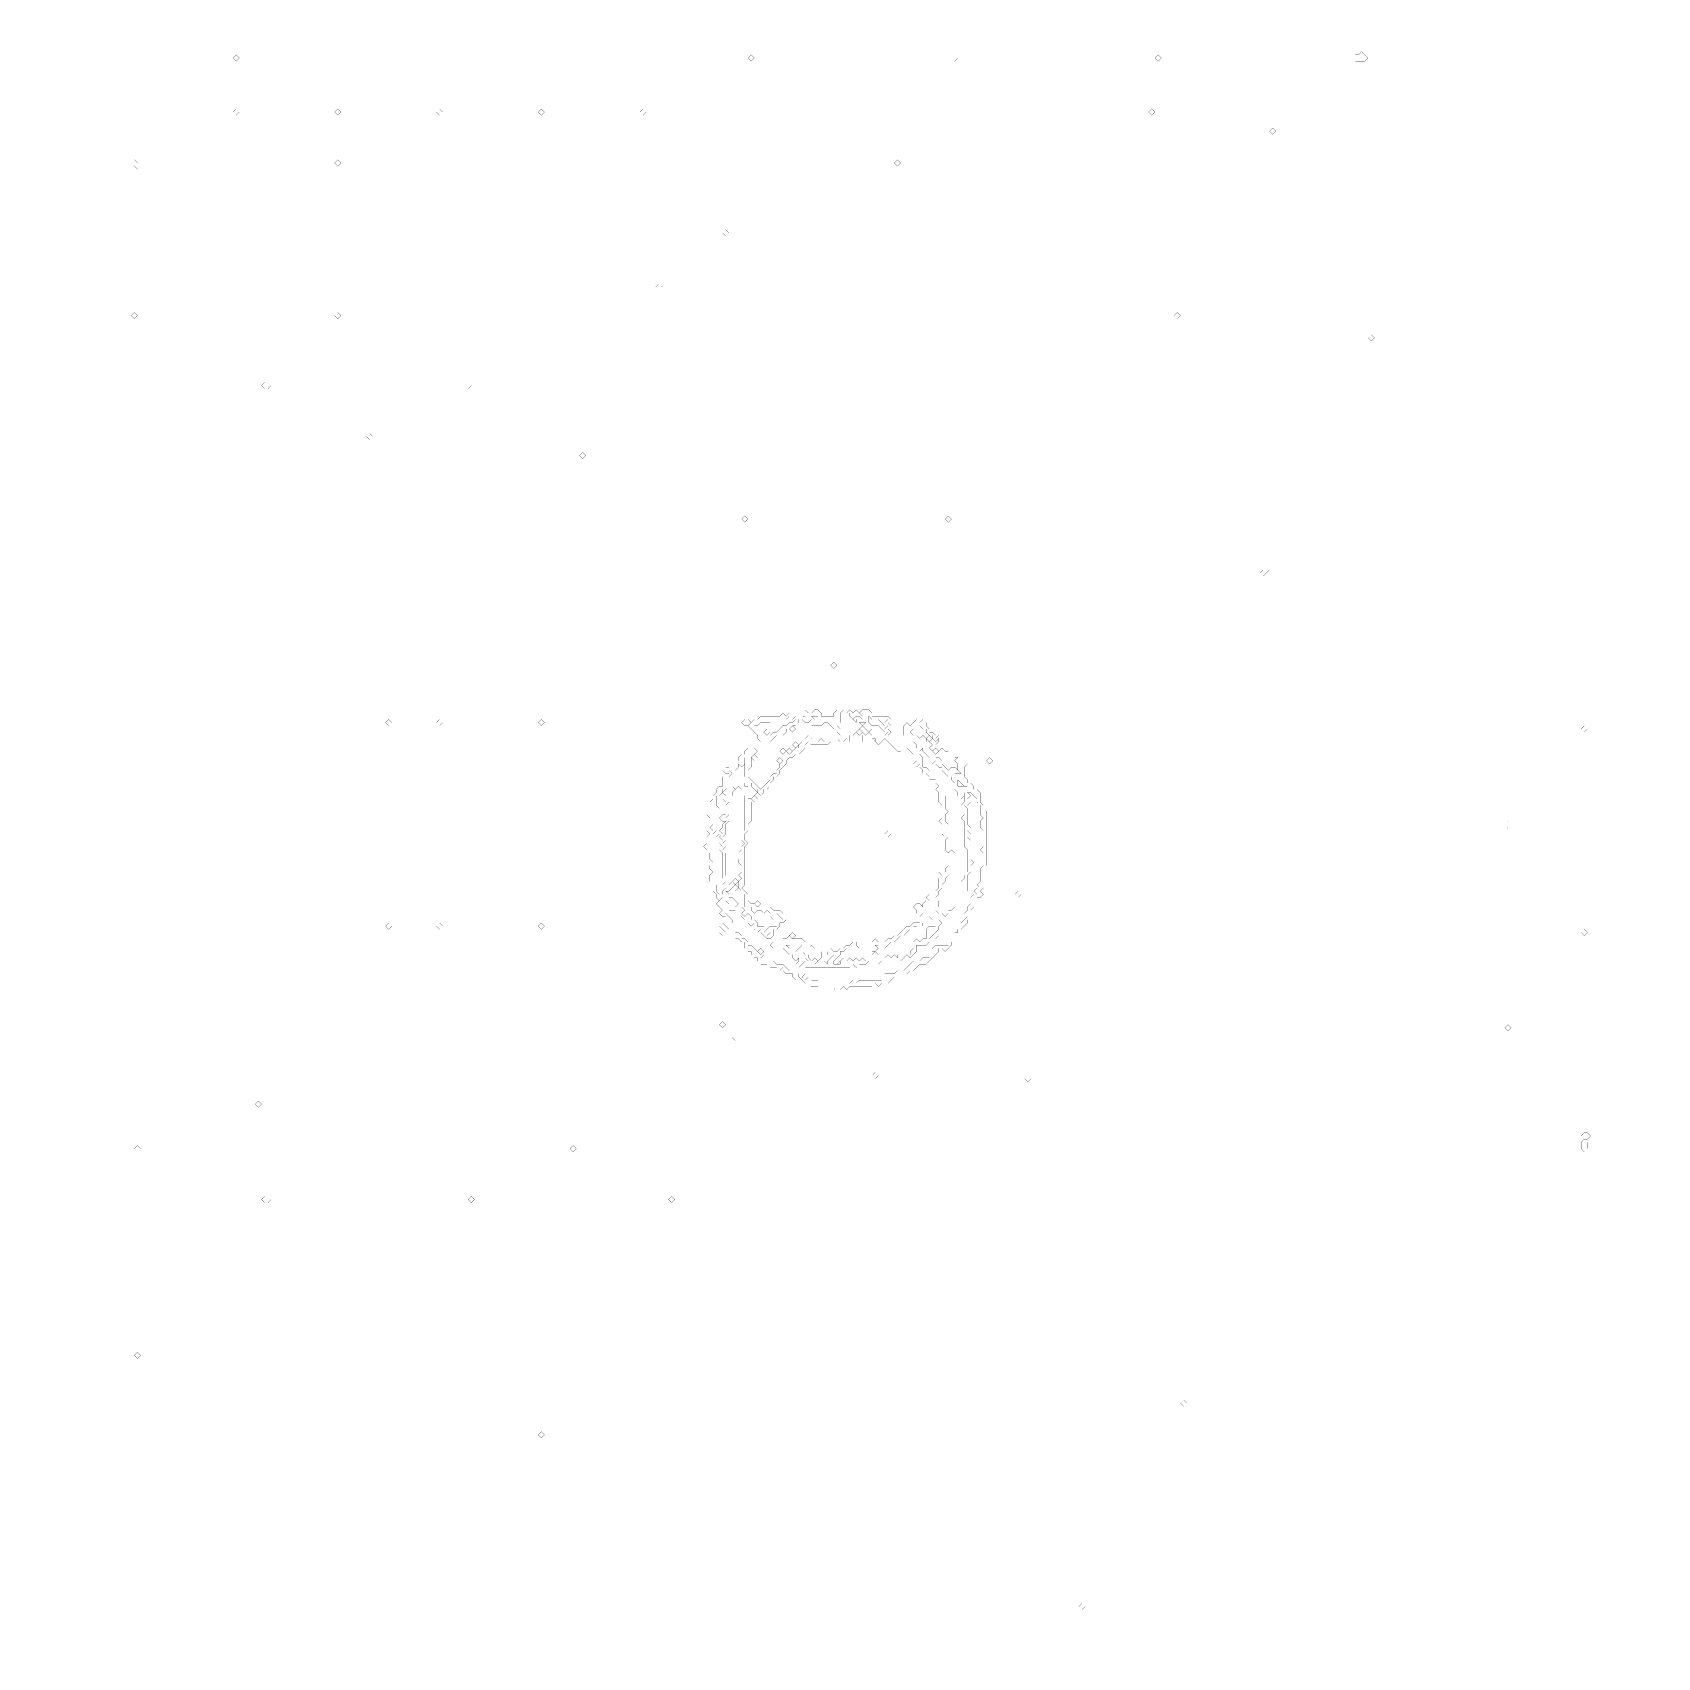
# Model space of a CAD drawing. Header units: metres. Extents: x 0 to 5052, y -5052 to 0.
import ezdxf

# ---------------------------------------------------------------- set-up
doc = ezdxf.new("R2010")
doc.units = ezdxf.units.M
doc.layers.add('conductor', color=1, linetype='Continuous')
doc.layers.add('substrate', color=5, linetype='Continuous')

msp = doc.modelspace()

# ---------------------------------------------------------------- linework, layer by layer
at = {"layer": 'conductor', "const_width": 0.5}
for points in [[(3213.2, -316.4)], [(1947.7, -790.9)], [(2580.4, -949.1)], [(2540.9, -2115.8), (2531, -2125.6), (2531, -2135.5), (2531, -2145.4), (2531, -2155.3), (2531, -2145.4), (2540.9, -2135.5), (2550.8, -2135.5), (2560.7, -2145.4), (2560.7, -2135.5), (2570.5, -2125.6), (2580.4, -2135.5), (2570.5, -2125.6), (2580.4, -2115.8), (2570.5, -2125.6), (2560.7, -2125.6), (2550.8, -2135.5), (2540.9, -2125.6)], [(2600.2, -2125.6), (2600.2, -2135.5), (2600.2, -2145.4), (2610.1, -2155.3), (2600.2, -2165.2), (2610.1, -2155.3), (2620, -2155.3), (2629.9, -2155.3), (2639.8, -2165.2), (2649.6, -2175.1), (2649.6, -2185), (2649.6, -2194.9), (2639.8, -2204.7), (2629.9, -2214.6), (2620, -2204.7), (2620, -2194.9), (2610.1, -2194.9), (2600.2, -2204.7), (2590.3, -2214.6), (2580.4, -2204.7), (2580.4, -2194.9), (2580.4, -2185), (2570.5, -2194.9), (2560.7, -2204.7), (2550.8, -2214.6), (2540.9, -2204.7), (2540.9, -2194.9), (2540.9, -2185), (2531, -2175.1), (2531, -2185), (2531, -2194.9), (2521.1, -2204.7), (2511.2, -2204.7), (2501.3, -2194.9), (2491.5, -2204.7), (2481.6, -2204.7), (2471.7, -2214.6), (2461.8, -2214.6), (2451.9, -2214.6), (2442, -2214.6), (2432.1, -2214.6), (2422.2, -2214.6), (2412.4, -2204.7), (2402.5, -2214.6), (2402.5, -2224.5), (2392.6, -2234.4), (2382.7, -2244.3), (2372.8, -2244.3), (2362.9, -2254.2), (2353, -2254.2), (2343.2, -2264.1), (2343.2, -2273.9), (2333.3, -2283.8), (2323.4, -2293.7), (2323.4, -2303.6), (2313.5, -2313.5), (2303.6, -2313.5), (2303.6, -2323.4), (2293.7, -2333.3), (2293.7, -2343.2), (2283.8, -2353), (2273.9, -2353), (2273.9, -2362.9), (2264.1, -2372.8), (2254.2, -2362.9), (2254.2, -2353), (2244.3, -2353), (2234.4, -2343.2), (2234.4, -2333.3), (2224.5, -2323.4), (2214.6, -2313.5), (2214.6, -2303.6), (2214.6, -2293.7), (2214.6, -2283.8), (2214.6, -2273.9), (2214.6, -2264.1), (2214.6, -2254.2), (2214.6, -2264.1), (2214.6, -2273.9), (2204.7, -2283.8), (2194.9, -2273.9), (2194.9, -2283.8), (2185, -2293.7), (2175.1, -2293.7), (2165.2, -2293.7), (2175.1, -2303.6), (2165.2, -2313.5), (2165.2, -2323.4), (2165.2, -2333.3), (2165.2, -2343.2), (2155.3, -2353), (2145.4, -2353), (2145.4, -2362.9), (2135.5, -2372.8), (2125.6, -2372.8), (2125.6, -2382.7), (2125.6, -2392.6), (2125.6, -2402.5), (2135.5, -2412.4), (2125.6, -2422.2), (2115.8, -2432.1), (2115.8, -2442), (2115.8, -2451.9), (2115.8, -2461.8), (2105.9, -2471.7), (2115.8, -2481.6), (2115.8, -2491.5), (2115.8, -2501.3), (2115.8, -2511.2), (2115.8, -2521.1), (2115.8, -2531), (2115.8, -2540.9), (2105.9, -2550.8), (2105.9, -2560.7), (2105.9, -2570.5), (2115.8, -2580.4), (2105.9, -2590.3), (2105.9, -2600.2), (2115.8, -2610.1), (2105.9, -2620), (2105.9, -2629.9), (2105.9, -2639.8), (2115.8, -2639.8), (2125.6, -2649.6), (2125.6, -2659.5), (2125.6, -2669.4), (2135.5, -2679.3), (2145.4, -2679.3), (2145.4, -2669.4), (2155.3, -2659.5), (2145.4, -2649.6), (2155.3, -2639.8), (2145.4, -2629.9), (2145.4, -2620), (2145.4, -2610.1), (2145.4, -2600.2), (2145.4, -2590.3), (2145.4, -2580.4), (2145.4, -2570.5), (2145.4, -2560.7), (2145.4, -2550.8), (2135.5, -2540.9), (2145.4, -2531), (2135.5, -2521.1), (2145.4, -2511.2), (2135.5, -2501.3), (2145.4, -2491.5), (2135.5, -2481.6), (2145.4, -2471.7), (2145.4, -2461.8), (2155.3, -2451.9), (2145.4, -2451.9), (2135.5, -2442), (2145.4, -2432.1), (2155.3, -2432.1), (2145.4, -2432.1), (2135.5, -2422.2), (2135.5, -2412.4), (2145.4, -2402.5), (2155.3, -2392.6), (2145.4, -2382.7), (2155.3, -2372.8), (2145.4, -2362.9), (2155.3, -2353), (2165.2, -2353), (2165.2, -2343.2), (2175.1, -2333.3), (2185, -2333.3), (2194.9, -2333.3), (2204.7, -2323.4), (2214.6, -2333.3), (2214.6, -2343.2), (2224.5, -2343.2), (2234.4, -2353), (2244.3, -2353), (2254.2, -2362.9), (2244.3, -2372.8), (2234.4, -2382.7), (2224.5, -2382.7), (2234.4, -2392.6), (2234.4, -2402.5), (2234.4, -2412.4), (2234.4, -2422.2), (2234.4, -2432.1), (2234.4, -2442), (2234.4, -2451.9), (2224.5, -2461.8), (2224.5, -2471.7), (2224.5, -2481.6), (2214.6, -2491.5), (2214.6, -2501.3), (2214.6, -2511.2), (2224.5, -2521.1), (2214.6, -2531), (2214.6, -2540.9), (2214.6, -2550.8), (2214.6, -2560.7), (2214.6, -2570.5), (2214.6, -2580.4), (2214.6, -2590.3), (2214.6, -2600.2), (2214.6, -2610.1), (2214.6, -2620), (2214.6, -2629.9), (2214.6, -2639.8), (2214.6, -2649.6), (2204.7, -2659.5), (2214.6, -2669.4), (2224.5, -2679.3), (2224.5, -2689.2), (2224.5, -2699.1), (2234.4, -2709), (2244.3, -2709), (2254.2, -2718.8), (2264.1, -2718.8), (2273.9, -2718.8), (2283.8, -2718.8), (2293.7, -2718.8), (2303.6, -2728.7), (2313.5, -2728.7), (2323.4, -2728.7), (2333.3, -2738.6), (2333.3, -2748.5), (2343.2, -2758.4), (2333.3, -2768.3), (2323.4, -2768.3), (2323.4, -2778.2), (2313.5, -2788.1), (2303.6, -2788.1), (2303.6, -2797.9), (2303.6, -2807.8), (2293.7, -2817.7), (2283.8, -2817.7), (2273.9, -2807.8), (2264.1, -2797.9), (2273.9, -2788.1), (2264.1, -2788.1), (2254.2, -2797.9), (2244.3, -2788.1), (2244.3, -2778.2), (2244.3, -2768.3), (2234.4, -2778.2), (2224.5, -2768.3), (2224.5, -2758.4), (2214.6, -2758.4), (2204.7, -2748.5), (2194.9, -2738.6), (2185, -2728.7), (2175.1, -2728.7), (2165.2, -2728.7), (2155.3, -2738.6), (2145.4, -2738.6), (2155.3, -2738.6), (2165.2, -2748.5), (2175.1, -2758.4), (2175.1, -2768.3), (2185, -2778.2), (2185, -2788.1), (2185, -2797.9), (2194.9, -2797.9), (2204.7, -2807.8), (2204.7, -2817.7), (2214.6, -2817.7), (2224.5, -2827.6), (2224.5, -2837.5), (2234.4, -2837.5), (2244.3, -2847.4), (2254.2, -2857.3), (2264.1, -2867.1), (2264.1, -2877), (2273.9, -2867.1), (2283.8, -2877), (2293.7, -2886.9), (2303.6, -2886.9), (2313.5, -2896.8), (2323.4, -2896.8), (2333.3, -2896.8), (2343.2, -2906.7), (2353, -2916.6), (2362.9, -2916.6), (2372.8, -2916.6), (2382.7, -2916.6), (2392.6, -2916.6), (2402.5, -2926.5), (2392.6, -2936.4), (2402.5, -2946.2), (2412.4, -2936.4), (2422.2, -2946.2), (2432.1, -2946.2), (2442, -2946.2), (2451.9, -2956.1), (2461.8, -2956.1), (2471.7, -2956.1), (2481.6, -2956.1), (2491.5, -2956.1), (2501.3, -2956.1), (2511.2, -2956.1), (2521.1, -2956.1), (2531, -2956.1), (2540.9, -2956.1), (2550.8, -2946.2), (2560.7, -2956.1), (2570.5, -2946.2), (2580.4, -2946.2), (2590.3, -2946.2), (2600.2, -2946.2), (2610.1, -2946.2), (2620, -2946.2), (2629.9, -2946.2), (2639.8, -2946.2), (2639.8, -2936.4), (2649.6, -2926.5), (2659.5, -2926.5), (2669.4, -2926.5), (2679.3, -2926.5), (2689.2, -2916.6), (2699.1, -2916.6), (2709, -2916.6), (2718.8, -2906.7), (2728.7, -2896.8), (2738.6, -2886.9), (2748.5, -2886.9), (2758.4, -2886.9), (2768.3, -2877), (2778.2, -2877), (2788.1, -2877), (2788.1, -2867.1), (2788.1, -2857.3), (2797.9, -2847.4), (2807.8, -2837.5), (2817.7, -2837.5), (2827.6, -2837.5), (2837.5, -2837.5), (2847.4, -2837.5), (2837.5, -2827.6), (2847.4, -2817.7), (2857.3, -2807.8), (2867.1, -2797.9), (2877, -2797.9), (2877, -2788.1), (2886.9, -2778.2), (2886.9, -2768.3), (2896.8, -2758.4), (2906.7, -2748.5), (2896.8, -2738.6), (2906.7, -2728.7), (2906.7, -2718.8), (2916.6, -2709), (2916.6, -2699.1), (2916.6, -2689.2), (2926.5, -2679.3), (2936.4, -2679.3), (2926.5, -2669.4), (2936.4, -2659.5), (2946.2, -2659.5), (2936.4, -2649.6), (2946.2, -2639.8), (2946.2, -2629.9), (2946.2, -2620), (2946.2, -2610.1), (2946.2, -2600.2), (2956.1, -2590.3), (2956.1, -2580.4), (2956.1, -2570.5), (2956.1, -2560.7), (2956.1, -2550.8), (2946.2, -2540.9), (2956.1, -2531), (2956.1, -2521.1), (2956.1, -2511.2), (2956.1, -2501.3), (2956.1, -2491.5), (2956.1, -2481.6), (2946.2, -2471.7), (2946.2, -2461.8), (2946.2, -2451.9), (2956.1, -2442), (2946.2, -2432.1), (2946.2, -2422.2), (2946.2, -2412.4), (2946.2, -2402.5), (2936.4, -2392.6), (2936.4, -2382.7), (2926.5, -2372.8), (2916.6, -2362.9), (2906.7, -2362.9), (2916.6, -2372.8), (2906.7, -2382.7), (2916.6, -2392.6), (2906.7, -2402.5), (2896.8, -2402.5), (2906.7, -2412.4), (2906.7, -2422.2), (2906.7, -2432.1), (2906.7, -2442), (2906.7, -2451.9), (2906.7, -2461.8), (2916.6, -2471.7), (2906.7, -2481.6), (2916.6, -2491.5), (2906.7, -2501.3), (2916.6, -2511.2), (2916.6, -2521.1), (2916.6, -2531), (2916.6, -2540.9), (2916.6, -2550.8), (2916.6, -2560.7), (2916.6, -2570.5), (2926.5, -2580.4), (2916.6, -2590.3), (2916.6, -2600.2), (2916.6, -2610.1), (2906.7, -2620), (2906.7, -2629.9), (2906.7, -2639.8), (2906.7, -2649.6), (2906.7, -2659.5), (2906.7, -2669.4), (2896.8, -2679.3), (2886.9, -2689.2), (2877, -2699.1), (2867.1, -2709), (2867.1, -2718.8), (2857.3, -2728.7), (2847.4, -2728.7), (2847.4, -2738.6), (2837.5, -2748.5), (2827.6, -2738.6), (2827.6, -2748.5), (2817.7, -2758.4), (2827.6, -2768.3), (2817.7, -2778.2), (2817.7, -2788.1), (2807.8, -2797.9), (2797.9, -2807.8), (2788.1, -2797.9), (2797.9, -2807.8), (2788.1, -2817.7), (2788.1, -2827.6), (2778.2, -2837.5), (2768.3, -2837.5), (2758.4, -2837.5), (2748.5, -2837.5), (2748.5, -2847.4), (2748.5, -2857.3), (2738.6, -2867.1), (2728.7, -2877), (2718.8, -2867.1), (2709, -2877), (2699.1, -2886.9), (2689.2, -2886.9), (2679.3, -2886.9), (2669.4, -2886.9), (2659.5, -2886.9), (2649.6, -2886.9), (2639.8, -2886.9), (2629.9, -2896.8), (2620, -2886.9), (2610.1, -2886.9), (2600.2, -2886.9), (2590.3, -2896.8), (2580.4, -2896.8), (2570.5, -2896.8), (2560.7, -2906.7), (2550.8, -2896.8), (2540.9, -2906.7), (2531, -2906.7), (2521.1, -2906.7), (2511.2, -2906.7), (2501.3, -2906.7), (2491.5, -2906.7), (2481.6, -2906.7), (2471.7, -2906.7), (2461.8, -2906.7), (2451.9, -2906.7), (2442, -2906.7), (2432.1, -2906.7), (2422.2, -2906.7), (2412.4, -2906.7), (2402.5, -2906.7), (2392.6, -2896.8), (2402.5, -2886.9), (2392.6, -2896.8), (2382.7, -2886.9), (2382.7, -2877), (2372.8, -2886.9), (2362.9, -2877), (2362.9, -2867.1), (2353, -2867.1), (2343.2, -2857.3), (2333.3, -2847.4), (2333.3, -2837.5), (2323.4, -2827.6), (2333.3, -2817.7), (2343.2, -2817.7), (2353, -2807.8), (2362.9, -2817.7), (2372.8, -2817.7), (2382.7, -2817.7), (2392.6, -2817.7), (2402.5, -2827.6), (2402.5, -2837.5), (2402.5, -2847.4), (2412.4, -2847.4), (2422.2, -2837.5), (2432.1, -2847.4), (2442, -2837.5), (2451.9, -2847.4), (2461.8, -2847.4), (2471.7, -2847.4), (2481.6, -2847.4), (2491.5, -2857.3), (2501.3, -2857.3), (2511.2, -2847.4), (2521.1, -2847.4), (2531, -2837.5), (2540.9, -2837.5), (2550.8, -2827.6), (2560.7, -2827.6), (2570.5, -2837.5), (2580.4, -2827.6), (2590.3, -2827.6), (2600.2, -2827.6), (2610.1, -2837.5), (2610.1, -2847.4), (2610.1, -2837.5), (2610.1, -2827.6), (2620, -2817.7), (2629.9, -2827.6), (2639.8, -2827.6), (2649.6, -2827.6), (2659.5, -2817.7), (2669.4, -2817.7), (2679.3, -2807.8), (2689.2, -2807.8), (2699.1, -2797.9), (2709, -2788.1), (2718.8, -2778.2), (2728.7, -2778.2), (2738.6, -2768.3), (2748.5, -2768.3), (2758.4, -2768.3), (2768.3, -2778.2), (2768.3, -2768.3), (2778.2, -2758.4), (2768.3, -2758.4), (2758.4, -2748.5), (2768.3, -2738.6), (2778.2, -2738.6), (2768.3, -2738.6), (2758.4, -2748.5), (2748.5, -2738.6), (2748.5, -2728.7), (2738.6, -2718.8), (2748.5, -2709), (2758.4, -2709), (2768.3, -2718.8), (2768.3, -2709), (2778.2, -2699.1), (2788.1, -2699.1), (2778.2, -2689.2), (2788.1, -2679.3), (2797.9, -2679.3), (2807.8, -2679.3), (2807.8, -2669.4), (2817.7, -2659.5), (2817.7, -2649.6), (2817.7, -2639.8), (2817.7, -2629.9), (2827.6, -2620), (2817.7, -2610.1), (2827.6, -2600.2), (2837.5, -2590.3), (2847.4, -2580.4), (2837.5, -2570.5), (2847.4, -2560.7), (2837.5, -2550.8), (2827.6, -2540.9), (2827.6, -2531), (2827.6, -2521.1), (2827.6, -2511.2), (2837.5, -2501.3), (2827.6, -2491.5), (2837.5, -2481.6), (2827.6, -2471.7), (2827.6, -2461.8), (2817.7, -2451.9), (2827.6, -2442), (2827.6, -2432.1), (2827.6, -2422.2), (2827.6, -2412.4), (2827.6, -2402.5), (2817.7, -2392.6), (2817.7, -2382.7), (2817.7, -2372.8), (2817.7, -2362.9), (2807.8, -2353), (2817.7, -2343.2), (2807.8, -2333.3), (2807.8, -2323.4), (2797.9, -2323.4), (2788.1, -2323.4), (2778.2, -2313.5), (2768.3, -2303.6), (2768.3, -2293.7), (2758.4, -2283.8), (2758.4, -2273.9), (2748.5, -2264.1), (2738.6, -2254.2), (2728.7, -2244.3), (2718.8, -2234.4), (2709, -2244.3), (2699.1, -2234.4), (2689.2, -2234.4), (2679.3, -2224.5), (2669.4, -2214.6), (2659.5, -2204.7), (2649.6, -2194.9), (2649.6, -2185), (2659.5, -2175.1), (2649.6, -2165.2), (2659.5, -2155.3), (2649.6, -2145.4), (2659.5, -2135.5), (2649.6, -2135.5), (2639.8, -2145.4), (2629.9, -2135.5), (2620, -2135.5), (2610.1, -2135.5)], [(2353, -2125.6), (2343.2, -2135.5), (2333.3, -2135.5), (2323.4, -2135.5), (2313.5, -2135.5), (2303.6, -2135.5), (2293.7, -2145.4), (2283.8, -2145.4), (2273.9, -2145.4), (2264.1, -2145.4), (2254.2, -2155.3), (2244.3, -2145.4), (2244.3, -2155.3), (2254.2, -2155.3), (2264.1, -2165.2), (2273.9, -2175.1), (2283.8, -2185), (2293.7, -2185), (2303.6, -2175.1), (2313.5, -2175.1), (2323.4, -2165.2), (2333.3, -2155.3), (2343.2, -2155.3), (2353, -2145.4), (2362.9, -2145.4), (2372.8, -2135.5), (2372.8, -2125.6), (2362.9, -2135.5)], [(2273.9, -2175.1), (2283.8, -2165.2), (2293.7, -2175.1), (2283.8, -2185)], [(2392.6, -2125.6), (2402.5, -2125.6)], [(2422.2, -2125.6), (2432.1, -2135.5), (2442, -2125.6), (2432.1, -2125.6)], [(2461.8, -2135.5)], [(2491.5, -2135.5), (2501.3, -2135.5)], [(2629.9, -2155.3), (2639.8, -2145.4), (2649.6, -2155.3), (2639.8, -2165.2)], [(2758.4, -2155.3), (2748.5, -2165.2), (2738.6, -2165.2), (2728.7, -2175.1), (2738.6, -2185), (2748.5, -2185), (2758.4, -2194.9), (2768.3, -2185), (2778.2, -2194.9), (2778.2, -2204.7), (2788.1, -2204.7), (2797.9, -2214.6), (2788.1, -2224.5), (2778.2, -2224.5), (2788.1, -2224.5), (2797.9, -2234.4), (2807.8, -2244.3), (2807.8, -2254.2), (2817.7, -2254.2), (2827.6, -2264.1), (2827.6, -2273.9), (2837.5, -2283.8), (2847.4, -2293.7), (2847.4, -2303.6), (2847.4, -2293.7), (2857.3, -2283.8), (2867.1, -2283.8), (2877, -2293.7), (2867.1, -2303.6), (2877, -2303.6), (2886.9, -2303.6), (2877, -2293.7), (2877, -2283.8), (2877, -2273.9), (2867.1, -2264.1), (2877, -2254.2), (2867.1, -2254.2), (2857.3, -2244.3), (2847.4, -2234.4), (2837.5, -2234.4), (2827.6, -2224.5), (2827.6, -2214.6), (2817.7, -2204.7), (2817.7, -2194.9), (2807.8, -2204.7), (2797.9, -2194.9), (2797.9, -2185), (2788.1, -2185), (2778.2, -2175.1), (2778.2, -2165.2), (2768.3, -2165.2)], [(2600.2, -2204.7), (2610.1, -2194.9), (2620, -2204.7), (2610.1, -2214.6)], [(2620, -2175.1)], [(2778.2, -2194.9), (2788.1, -2185), (2797.9, -2194.9), (2788.1, -2204.7)], [(2807.8, -2214.6), (2817.7, -2204.7), (2827.6, -2214.6), (2827.6, -2224.5), (2817.7, -2234.4), (2807.8, -2224.5)], [(2234.4, -2234.4)], [(2738.6, -2273.9), (2748.5, -2264.1), (2758.4, -2273.9), (2748.5, -2283.8)], [(2797.9, -2234.4), (2807.8, -2224.5), (2817.7, -2234.4), (2807.8, -2244.3)], [(2185, -2323.4), (2194.9, -2313.5), (2204.7, -2323.4), (2194.9, -2333.3)], [(2877, -2323.4), (2877, -2333.3), (2877, -2343.2), (2886.9, -2343.2), (2896.8, -2343.2), (2906.7, -2343.2), (2896.8, -2343.2), (2886.9, -2333.3)], [(2234.4, -2382.7), (2244.3, -2372.8), (2254.2, -2382.7), (2244.3, -2392.6)], [(2115.8, -2491.5), (2125.6, -2481.6), (2135.5, -2491.5), (2125.6, -2501.3)], [(2649.6, -2491.5), (2659.5, -2481.6), (2669.4, -2491.5), (2659.5, -2501.3)], [(2145.4, -2699.1), (2155.3, -2699.1), (2165.2, -2709), (2155.3, -2699.1)], [(2145.4, -2718.8)], [(2244.3, -2709), (2254.2, -2699.1), (2264.1, -2709), (2254.2, -2718.8)], [(2293.7, -2837.5), (2303.6, -2827.6), (2313.5, -2837.5), (2303.6, -2847.4)], [(2313.5, -2837.5), (2323.4, -2827.6), (2333.3, -2837.5), (2323.4, -2847.4)], [(2353, -2807.8), (2362.9, -2797.9), (2372.8, -2807.8), (2362.9, -2817.7)], [(2797.9, -2807.8), (2807.8, -2797.9), (2817.7, -2807.8), (2807.8, -2817.7)], [(2254.2, -2857.3), (2264.1, -2847.4), (2273.9, -2857.3), (2264.1, -2867.1)], [(2432.1, -2867.1)], [(2590.3, -2847.4)], [(2372.8, -2896.8), (2382.7, -2886.9), (2392.6, -2896.8), (2382.7, -2906.7)], [(2620, -3242.8)]]:
    msp.add_lwpolyline(points, close=True, dxfattribs=at)
at = {"layer": 'substrate', "const_width": 0.5}
for points in [[(0, 0), (0, -9.9), (0, -19.8), (0, -29.7), (0, -39.5), (0, -49.4), (0, -59.3), (0, -69.2), (0, -79.1), (0, -89), (0, -98.9), (0, -108.8), (0, -118.6), (0, -128.5), (0, -138.4), (0, -148.3), (0, -158.2), (0, -168.1), (0, -178), (0, -187.8), (0, -197.7), (0, -207.6), (0, -217.5), (0, -227.4), (0, -237.3), (0, -247.2), (0, -257.1), (0, -266.9), (0, -276.8), (0, -286.7), (0, -296.6), (0, -306.5), (0, -316.4), (0, -326.3), (0, -336.1), (0, -346), (0, -355.9), (0, -365.8), (0, -375.7), (0, -385.6), (0, -395.5), (0, -405.4), (0, -415.2), (0, -425.1), (0, -435), (0, -444.9), (0, -454.8), (0, -464.7), (0, -474.6), (0, -484.4), (0, -494.3), (0, -504.2), (0, -514.1), (0, -524), (0, -533.9), (0, -543.8), (0, -553.7), (0, -563.5), (0, -573.4), (0, -583.3), (0, -593.2), (0, -603.1), (0, -613), (0, -622.9), (0, -632.8), (0, -642.6), (0, -652.5), (0, -662.4), (0, -672.3), (0, -682.2), (0, -692.1), (0, -702), (0, -711.8), (0, -721.7), (0, -731.6), (0, -741.5), (0, -751.4), (0, -761.3), (0, -771.2), (0, -781.1), (0, -790.9), (0, -800.8), (0, -810.7), (0, -820.6), (0, -830.5), (0, -840.4), (0, -850.3), (0, -860.1), (0, -870), (0, -879.9), (0, -889.8), (0, -899.7), (0, -909.6), (0, -919.5), (0, -929.4), (0, -939.2), (0, -949.1), (0, -959), (0, -968.9), (0, -978.8), (0, -988.7), (0, -998.6), (0, -1008.4), (0, -1018.3), (0, -1028.2), (0, -1038.1), (0, -1048), (0, -1057.9), (0, -1067.8), (0, -1077.7), (0, -1087.5), (0, -1097.4), (0, -1107.3), (0, -1117.2), (0, -1127.1), (0, -1137), (0, -1146.9), (0, -1156.7), (0, -1166.6), (0, -1176.5), (0, -1186.4), (0, -1196.3), (0, -1206.2), (0, -1216.1), (0, -1226), (0, -1235.8), (0, -1245.7), (0, -1255.6), (0, -1265.5), (0, -1275.4), (0, -1285.3), (0, -1295.2), (0, -1305), (0, -1314.9), (0, -1324.8), (0, -1334.7), (0, -1344.6), (0, -1354.5), (0, -1364.4), (0, -1374.3), (0, -1384.1), (0, -1394), (0, -1403.9), (0, -1413.8), (0, -1423.7), (0, -1433.6), (0, -1443.5), (0, -1453.3), (0, -1463.2), (0, -1473.1), (0, -1483), (0, -1492.9), (0, -1502.8), (0, -1512.7), (0, -1522.6), (0, -1532.4), (0, -1542.3), (0, -1552.2), (0, -1562.1), (0, -1572), (0, -1581.9), (0, -1591.8), (0, -1601.6), (0, -1611.5), (0, -1621.4), (0, -1631.3), (0, -1641.2), (0, -1651.1), (0, -1661), (0, -1670.9), (0, -1680.7), (0, -1690.6), (0, -1700.5), (0, -1710.4), (0, -1720.3), (0, -1730.2), (0, -1740.1), (0, -1749.9), (0, -1759.8), (0, -1769.7), (0, -1779.6), (0, -1789.5), (0, -1799.4), (0, -1809.3), (0, -1819.2), (0, -1829), (0, -1838.9), (0, -1848.8), (0, -1858.7), (0, -1868.6), (0, -1878.5), (0, -1888.4), (0, -1898.2), (0, -1908.1), (0, -1918), (0, -1927.9), (0, -1937.8), (0, -1947.7), (0, -1957.6), (0, -1967.5), (0, -1977.3), (0, -1987.2), (0, -1997.1), (0, -2007), (0, -2016.9), (0, -2026.8), (0, -2036.7), (0, -2046.6), (0, -2056.4), (0, -2066.3), (0, -2076.2), (0, -2086.1), (0, -2096), (0, -2105.9), (0, -2115.8), (0, -2125.6), (0, -2135.5), (0, -2145.4), (0, -2155.3), (0, -2165.2), (0, -2175.1), (0, -2185), (0, -2194.9), (0, -2204.7), (0, -2214.6), (0, -2224.5), (0, -2234.4), (0, -2244.3), (0, -2254.2), (0, -2264.1), (0, -2273.9), (0, -2283.8), (0, -2293.7), (0, -2303.6), (0, -2313.5), (0, -2323.4), (0, -2333.3), (0, -2343.2), (0, -2353), (0, -2362.9), (0, -2372.8), (0, -2382.7), (0, -2392.6), (0, -2402.5), (0, -2412.4), (0, -2422.2), (0, -2432.1), (0, -2442), (0, -2451.9), (0, -2461.8), (0, -2471.7), (0, -2481.6), (0, -2491.5), (0, -2501.3), (0, -2511.2), (0, -2521.1), (0, -2531), (0, -2540.9), (0, -2550.8), (0, -2560.7), (0, -2570.5), (0, -2580.4), (0, -2590.3), (0, -2600.2), (0, -2610.1), (0, -2620), (0, -2629.9), (0, -2639.8), (0, -2649.6), (0, -2659.5), (0, -2669.4), (0, -2679.3), (0, -2689.2), (0, -2699.1), (0, -2709), (0, -2718.8), (0, -2728.7), (0, -2738.6), (0, -2748.5), (0, -2758.4), (0, -2768.3), (0, -2778.2), (0, -2788.1), (0, -2797.9), (0, -2807.8), (0, -2817.7), (0, -2827.6), (0, -2837.5), (0, -2847.4), (0, -2857.3), (0, -2867.1), (0, -2877), (0, -2886.9), (0, -2896.8), (0, -2906.7), (0, -2916.6), (0, -2926.5), (0, -2936.4), (0, -2946.2), (0, -2956.1), (0, -2966), (0, -2975.9), (0, -2985.8), (0, -2995.7), (0, -3005.6), (0, -3015.4), (0, -3025.3), (0, -3035.2), (0, -3045.1), (0, -3055), (0, -3064.9), (0, -3074.8), (0, -3084.7), (0, -3094.5), (0, -3104.4), (0, -3114.3), (0, -3124.2), (0, -3134.1), (0, -3144), (0, -3153.9), (0, -3163.8), (0, -3173.6), (0, -3183.5), (0, -3193.4), (0, -3203.3), (0, -3213.2), (0, -3223.1), (0, -3233), (0, -3242.8), (0, -3252.7), (0, -3262.6), (0, -3272.5), (0, -3282.4), (0, -3292.3), (0, -3302.2), (0, -3312.1), (0, -3321.9), (0, -3331.8), (0, -3341.7), (0, -3351.6), (0, -3361.5), (0, -3371.4), (0, -3381.3), (0, -3391.1), (0, -3401), (0, -3410.9), (0, -3420.8), (0, -3430.7), (0, -3440.6), (0, -3450.5), (0, -3460.4), (0, -3470.2), (0, -3480.1), (0, -3490), (0, -3499.9), (0, -3509.8), (0, -3519.7), (0, -3529.6), (0, -3539.4), (0, -3549.3), (0, -3559.2), (0, -3569.1), (0, -3579), (0, -3588.9), (0, -3598.8), (0, -3608.7), (0, -3618.5), (0, -3628.4), (0, -3638.3), (0, -3648.2), (0, -3658.1), (0, -3668), (0, -3677.9), (0, -3687.7), (0, -3697.6), (0, -3707.5), (0, -3717.4), (0, -3727.3), (0, -3737.2), (0, -3747.1), (0, -3757), (0, -3766.8), (0, -3776.7), (0, -3786.6), (0, -3796.5), (0, -3806.4), (0, -3816.3), (0, -3826.2), (0, -3836), (0, -3845.9), (0, -3855.8), (0, -3865.7), (0, -3875.6), (0, -3885.5), (0, -3895.4), (0, -3905.3), (0, -3915.1), (0, -3925), (0, -3934.9), (0, -3944.8), (0, -3954.7), (0, -3964.6), (0, -3974.5), (0, -3984.3), (0, -3994.2), (0, -4004.1), (0, -4014), (0, -4023.9), (0, -4033.8), (0, -4043.7), (0, -4053.6), (0, -4063.4), (0, -4073.3), (0, -4083.2), (0, -4093.1), (0, -4103), (0, -4112.9), (0, -4122.8), (0, -4132.6), (0, -4142.5), (0, -4152.4), (0, -4162.3), (0, -4172.2), (0, -4182.1), (0, -4192), (0, -4201.9), (0, -4211.7), (0, -4221.6), (0, -4231.5), (0, -4241.4), (0, -4251.3), (0, -4261.2), (0, -4271.1), (0, -4280.9), (0, -4290.8), (0, -4300.7), (0, -4310.6), (0, -4320.5), (0, -4330.4), (0, -4340.3), (0, -4350.2), (0, -4360), (0, -4369.9), (0, -4379.8), (0, -4389.7), (0, -4399.6), (0, -4409.5), (0, -4419.4), (0, -4429.2), (0, -4439.1), (0, -4449), (0, -4458.9), (0, -4468.8), (0, -4478.7), (0, -4488.6), (0, -4498.5), (0, -4508.3), (0, -4518.2), (0, -4528.1), (0, -4538), (0, -4547.9), (0, -4557.8), (0, -4567.7), (0, -4577.6), (0, -4587.4), (0, -4597.3), (0, -4607.2), (0, -4617.1), (0, -4627), (0, -4636.9), (0, -4646.8), (0, -4656.6), (0, -4666.5), (0, -4676.4), (0, -4686.3), (0, -4696.2), (0, -4706.1), (0, -4716), (0, -4725.9), (0, -4735.7), (0, -4745.6), (0, -4755.5), (0, -4765.4), (0, -4775.3), (0, -4785.2), (0, -4795.1), (0, -4804.9), (0, -4814.8), (0, -4824.7), (0, -4834.6), (0, -4844.5), (0, -4854.4), (0, -4864.3), (0, -4874.2), (0, -4884), (0, -4893.9), (0, -4903.8), (0, -4913.7), (0, -4923.6), (0, -4933.5), (0, -4943.4), (0, -4953.2), (0, -4963.1), (0, -4973), (0, -4982.9), (0, -4992.8), (0, -5002.7), (0, -5012.6), (0, -5022.5), (0, -5032.3), (0, -5042.2), (0, -5052.1), (9.9, -5052.1), (19.8, -5052.1), (29.7, -5052.1), (39.5, -5052.1), (49.4, -5052.1), (59.3, -5052.1), (69.2, -5052.1), (79.1, -5052.1), (89, -5052.1), (98.9, -5052.1), (108.8, -5052.1), (118.6, -5052.1), (128.5, -5052.1), (138.4, -5052.1), (148.3, -5052.1), (158.2, -5052.1), (168.1, -5052.1), (178, -5052.1), (187.8, -5052.1), (197.7, -5052.1), (207.6, -5052.1), (217.5, -5052.1), (227.4, -5052.1), (237.3, -5052.1), (247.2, -5052.1), (257.1, -5052.1), (266.9, -5052.1), (276.8, -5052.1), (286.7, -5052.1), (296.6, -5052.1), (306.5, -5052.1), (316.4, -5052.1), (326.3, -5052.1), (336.1, -5052.1), (346, -5052.1), (355.9, -5052.1), (365.8, -5052.1), (375.7, -5052.1), (385.6, -5052.1), (395.5, -5052.1), (405.4, -5052.1), (415.2, -5052.1), (425.1, -5052.1), (435, -5052.1), (444.9, -5052.1), (454.8, -5052.1), (464.7, -5052.1), (474.6, -5052.1), (484.4, -5052.1), (494.3, -5052.1), (504.2, -5052.1), (514.1, -5052.1), (524, -5052.1), (533.9, -5052.1), (543.8, -5052.1), (553.7, -5052.1), (563.5, -5052.1), (573.4, -5052.1), (583.3, -5052.1), (593.2, -5052.1), (603.1, -5052.1), (613, -5052.1), (622.9, -5052.1), (632.8, -5052.1), (642.6, -5052.1), (652.5, -5052.1), (662.4, -5052.1), (672.3, -5052.1), (682.2, -5052.1), (692.1, -5052.1), (702, -5052.1), (711.8, -5052.1), (721.7, -5052.1), (731.6, -5052.1), (741.5, -5052.1), (751.4, -5052.1), (761.3, -5052.1), (771.2, -5052.1), (781.1, -5052.1), (790.9, -5052.1), (800.8, -5052.1), (810.7, -5052.1), (820.6, -5052.1), (830.5, -5052.1), (840.4, -5052.1), (850.3, -5052.1), (860.1, -5052.1), (870, -5052.1), (879.9, -5052.1), (889.8, -5052.1), (899.7, -5052.1), (909.6, -5052.1), (919.5, -5052.1), (929.4, -5052.1), (939.2, -5052.1), (949.1, -5052.1), (959, -5052.1), (968.9, -5052.1), (978.8, -5052.1), (988.7, -5052.1), (998.6, -5052.1), (1008.4, -5052.1), (1018.3, -5052.1), (1028.2, -5052.1), (1038.1, -5052.1), (1048, -5052.1), (1057.9, -5052.1), (1067.8, -5052.1), (1077.7, -5052.1), (1087.5, -5052.1), (1097.4, -5052.1), (1107.3, -5052.1), (1117.2, -5052.1), (1127.1, -5052.1), (1137, -5052.1), (1146.9, -5052.1), (1156.7, -5052.1), (1166.6, -5052.1), (1176.5, -5052.1), (1186.4, -5052.1), (1196.3, -5052.1), (1206.2, -5052.1), (1216.1, -5052.1), (1226, -5052.1), (1235.8, -5052.1), (1245.7, -5052.1), (1255.6, -5052.1), (1265.5, -5052.1), (1275.4, -5052.1), (1285.3, -5052.1), (1295.2, -5052.1), (1305, -5052.1), (1314.9, -5052.1), (1324.8, -5052.1), (1334.7, -5052.1), (1344.6, -5052.1), (1354.5, -5052.1), (1364.4, -5052.1), (1374.3, -5052.1), (1384.1, -5052.1), (1394, -5052.1), (1403.9, -5052.1), (1413.8, -5052.1), (1423.7, -5052.1), (1433.6, -5052.1), (1443.5, -5052.1), (1453.3, -5052.1), (1463.2, -5052.1), (1473.1, -5052.1), (1483, -5052.1), (1492.9, -5052.1), (1502.8, -5052.1), (1512.7, -5052.1), (1522.6, -5052.1), (1532.4, -5052.1), (1542.3, -5052.1), (1552.2, -5052.1), (1562.1, -5052.1), (1572, -5052.1), (1581.9, -5052.1), (1591.8, -5052.1), (1601.6, -5052.1), (1611.5, -5052.1), (1621.4, -5052.1), (1631.3, -5052.1), (1641.2, -5052.1), (1651.1, -5052.1), (1661, -5052.1), (1670.9, -5052.1), (1680.7, -5052.1), (1690.6, -5052.1), (1700.5, -5052.1), (1710.4, -5052.1), (1720.3, -5052.1), (1730.2, -5052.1), (1740.1, -5052.1), (1749.9, -5052.1), (1759.8, -5052.1), (1769.7, -5052.1), (1779.6, -5052.1), (1789.5, -5052.1), (1799.4, -5052.1), (1809.3, -5052.1), (1819.2, -5052.1), (1829, -5052.1), (1838.9, -5052.1), (1848.8, -5052.1), (1858.7, -5052.1), (1868.6, -5052.1), (1878.5, -5052.1), (1888.4, -5052.1), (1898.2, -5052.1), (1908.1, -5052.1), (1918, -5052.1), (1927.9, -5052.1), (1937.8, -5052.1), (1947.7, -5052.1), (1957.6, -5052.1), (1967.5, -5052.1), (1977.3, -5052.1), (1987.2, -5052.1), (1997.1, -5052.1), (2007, -5052.1), (2016.9, -5052.1), (2026.8, -5052.1), (2036.7, -5052.1), (2046.6, -5052.1), (2056.4, -5052.1), (2066.3, -5052.1), (2076.2, -5052.1), (2086.1, -5052.1), (2096, -5052.1), (2105.9, -5052.1), (2115.8, -5052.1), (2125.6, -5052.1), (2135.5, -5052.1), (2145.4, -5052.1), (2155.3, -5052.1), (2165.2, -5052.1), (2175.1, -5052.1), (2185, -5052.1), (2194.9, -5052.1), (2204.7, -5052.1), (2214.6, -5052.1), (2224.5, -5052.1), (2234.4, -5052.1), (2244.3, -5052.1), (2254.2, -5052.1), (2264.1, -5052.1), (2273.9, -5052.1), (2283.8, -5052.1), (2293.7, -5052.1), (2303.6, -5052.1), (2313.5, -5052.1), (2323.4, -5052.1), (2333.3, -5052.1), (2343.2, -5052.1), (2353, -5052.1), (2362.9, -5052.1), (2372.8, -5052.1), (2382.7, -5052.1), (2392.6, -5052.1), (2402.5, -5052.1), (2412.4, -5052.1), (2422.2, -5052.1), (2432.1, -5052.1), (2442, -5052.1), (2451.9, -5052.1), (2461.8, -5052.1), (2471.7, -5052.1), (2481.6, -5052.1), (2491.5, -5052.1), (2501.3, -5052.1), (2511.2, -5052.1), (2521.1, -5052.1), (2531, -5052.1), (2540.9, -5052.1), (2550.8, -5052.1), (2560.7, -5052.1), (2570.5, -5052.1), (2580.4, -5052.1), (2590.3, -5052.1), (2600.2, -5052.1), (2610.1, -5052.1), (2620, -5052.1), (2629.9, -5052.1), (2639.8, -5052.1), (2649.6, -5052.1), (2659.5, -5052.1), (2669.4, -5052.1), (2679.3, -5052.1), (2689.2, -5052.1), (2699.1, -5052.1), (2709, -5052.1), (2718.8, -5052.1), (2728.7, -5052.1), (2738.6, -5052.1), (2748.5, -5052.1), (2758.4, -5052.1), (2768.3, -5052.1), (2778.2, -5052.1), (2788.1, -5052.1), (2797.9, -5052.1), (2807.8, -5052.1), (2817.7, -5052.1), (2827.6, -5052.1), (2837.5, -5052.1), (2847.4, -5052.1), (2857.3, -5052.1), (2867.1, -5052.1), (2877, -5052.1), (2886.9, -5052.1), (2896.8, -5052.1), (2906.7, -5052.1), (2916.6, -5052.1), (2926.5, -5052.1), (2936.4, -5052.1), (2946.2, -5052.1), (2956.1, -5052.1), (2966, -5052.1), (2975.9, -5052.1), (2985.8, -5052.1), (2995.7, -5052.1), (3005.6, -5052.1), (3015.4, -5052.1), (3025.3, -5052.1), (3035.2, -5052.1), (3045.1, -5052.1), (3055, -5052.1), (3064.9, -5052.1), (3074.8, -5052.1), (3084.7, -5052.1), (3094.5, -5052.1), (3104.4, -5052.1), (3114.3, -5052.1), (3124.2, -5052.1), (3134.1, -5052.1), (3144, -5052.1), (3153.9, -5052.1), (3163.8, -5052.1), (3173.6, -5052.1), (3183.5, -5052.1), (3193.4, -5052.1), (3203.3, -5052.1), (3213.2, -5052.1), (3223.1, -5052.1), (3233, -5052.1), (3242.8, -5052.1), (3252.7, -5052.1), (3262.6, -5052.1), (3272.5, -5052.1), (3282.4, -5052.1), (3292.3, -5052.1), (3302.2, -5052.1), (3312.1, -5052.1), (3321.9, -5052.1), (3331.8, -5052.1), (3341.7, -5052.1), (3351.6, -5052.1), (3361.5, -5052.1), (3371.4, -5052.1), (3381.3, -5052.1), (3391.1, -5052.1), (3401, -5052.1), (3410.9, -5052.1), (3420.8, -5052.1), (3430.7, -5052.1), (3440.6, -5052.1), (3450.5, -5052.1), (3460.4, -5052.1), (3470.2, -5052.1), (3480.1, -5052.1), (3490, -5052.1), (3499.9, -5052.1), (3509.8, -5052.1), (3519.7, -5052.1), (3529.6, -5052.1), (3539.4, -5052.1), (3549.3, -5052.1), (3559.2, -5052.1), (3569.1, -5052.1), (3579, -5052.1), (3588.9, -5052.1), (3598.8, -5052.1), (3608.7, -5052.1), (3618.5, -5052.1), (3628.4, -5052.1), (3638.3, -5052.1), (3648.2, -5052.1), (3658.1, -5052.1), (3668, -5052.1), (3677.9, -5052.1), (3687.7, -5052.1), (3697.6, -5052.1), (3707.5, -5052.1), (3717.4, -5052.1), (3727.3, -5052.1), (3737.2, -5052.1), (3747.1, -5052.1), (3757, -5052.1), (3766.8, -5052.1), (3776.7, -5052.1), (3786.6, -5052.1), (3796.5, -5052.1), (3806.4, -5052.1), (3816.3, -5052.1), (3826.2, -5052.1), (3836, -5052.1), (3845.9, -5052.1), (3855.8, -5052.1), (3865.7, -5052.1), (3875.6, -5052.1), (3885.5, -5052.1), (3895.4, -5052.1), (3905.3, -5052.1), (3915.1, -5052.1), (3925, -5052.1), (3934.9, -5052.1), (3944.8, -5052.1), (3954.7, -5052.1), (3964.6, -5052.1), (3974.5, -5052.1), (3984.3, -5052.1), (3994.2, -5052.1), (4004.1, -5052.1), (4014, -5052.1), (4023.9, -5052.1), (4033.8, -5052.1), (4043.7, -5052.1), (4053.6, -5052.1), (4063.4, -5052.1), (4073.3, -5052.1), (4083.2, -5052.1), (4093.1, -5052.1), (4103, -5052.1), (4112.9, -5052.1), (4122.8, -5052.1), (4132.6, -5052.1), (4142.5, -5052.1), (4152.4, -5052.1), (4162.3, -5052.1), (4172.2, -5052.1), (4182.1, -5052.1), (4192, -5052.1), (4201.9, -5052.1), (4211.7, -5052.1), (4221.6, -5052.1), (4231.5, -5052.1), (4241.4, -5052.1), (4251.3, -5052.1), (4261.2, -5052.1), (4271.1, -5052.1), (4280.9, -5052.1), (4290.8, -5052.1), (4300.7, -5052.1), (4310.6, -5052.1), (4320.5, -5052.1), (4330.4, -5052.1), (4340.3, -5052.1), (4350.2, -5052.1), (4360, -5052.1), (4369.9, -5052.1), (4379.8, -5052.1), (4389.7, -5052.1), (4399.6, -5052.1), (4409.5, -5052.1), (4419.4, -5052.1), (4429.2, -5052.1), (4439.1, -5052.1), (4449, -5052.1), (4458.9, -5052.1), (4468.8, -5052.1), (4478.7, -5052.1), (4488.6, -5052.1), (4498.5, -5052.1), (4508.3, -5052.1), (4518.2, -5052.1), (4528.1, -5052.1), (4538, -5052.1), (4547.9, -5052.1), (4557.8, -5052.1), (4567.7, -5052.1), (4577.6, -5052.1), (4587.4, -5052.1), (4597.3, -5052.1), (4607.2, -5052.1), (4617.1, -5052.1), (4627, -5052.1), (4636.9, -5052.1), (4646.8, -5052.1), (4656.6, -5052.1), (4666.5, -5052.1), (4676.4, -5052.1), (4686.3, -5052.1), (4696.2, -5052.1), (4706.1, -5052.1), (4716, -5052.1), (4725.9, -5052.1), (4735.7, -5052.1), (4745.6, -5052.1), (4755.5, -5052.1), (4765.4, -5052.1), (4775.3, -5052.1), (4785.2, -5052.1), (4795.1, -5052.1), (4804.9, -5052.1), (4814.8, -5052.1), (4824.7, -5052.1), (4834.6, -5052.1), (4844.5, -5052.1), (4854.4, -5052.1), (4864.3, -5052.1), (4874.2, -5052.1), (4884, -5052.1), (4893.9, -5052.1), (4903.8, -5052.1), (4913.7, -5052.1), (4923.6, -5052.1), (4933.5, -5052.1), (4943.4, -5052.1), (4953.2, -5052.1), (4963.1, -5052.1), (4973, -5052.1), (4982.9, -5052.1), (4992.8, -5052.1), (5002.7, -5052.1), (5012.6, -5052.1), (5022.5, -5052.1), (5032.3, -5052.1), (5042.2, -5052.1), (5052.1, -5052.1), (5052.1, -5042.2), (5052.1, -5032.3), (5052.1, -5022.5), (5052.1, -5012.6), (5052.1, -5002.7), (5052.1, -4992.8), (5052.1, -4982.9), (5052.1, -4973), (5052.1, -4963.1), (5052.1, -4953.2), (5052.1, -4943.4), (5052.1, -4933.5), (5052.1, -4923.6), (5052.1, -4913.7), (5052.1, -4903.8), (5052.1, -4893.9), (5052.1, -4884), (5052.1, -4874.2), (5052.1, -4864.3), (5052.1, -4854.4), (5052.1, -4844.5), (5052.1, -4834.6), (5052.1, -4824.7), (5052.1, -4814.8), (5052.1, -4804.9), (5052.1, -4795.1), (5052.1, -4785.2), (5052.1, -4775.3), (5052.1, -4765.4), (5052.1, -4755.5), (5052.1, -4745.6), (5052.1, -4735.7), (5052.1, -4725.9), (5052.1, -4716), (5052.1, -4706.1), (5052.1, -4696.2), (5052.1, -4686.3), (5052.1, -4676.4), (5052.1, -4666.5), (5052.1, -4656.6), (5052.1, -4646.8), (5052.1, -4636.9), (5052.1, -4627), (5052.1, -4617.1), (5052.1, -4607.2), (5052.1, -4597.3), (5052.1, -4587.4), (5052.1, -4577.6), (5052.1, -4567.7), (5052.1, -4557.8), (5052.1, -4547.9), (5052.1, -4538), (5052.1, -4528.1), (5052.1, -4518.2), (5052.1, -4508.3), (5052.1, -4498.5), (5052.1, -4488.6), (5052.1, -4478.7), (5052.1, -4468.8), (5052.1, -4458.9), (5052.1, -4449), (5052.1, -4439.1), (5052.1, -4429.2), (5052.1, -4419.4), (5052.1, -4409.5), (5052.1, -4399.6), (5052.1, -4389.7), (5052.1, -4379.8), (5052.1, -4369.9), (5052.1, -4360), (5052.1, -4350.2), (5052.1, -4340.3), (5052.1, -4330.4), (5052.1, -4320.5), (5052.1, -4310.6), (5052.1, -4300.7), (5052.1, -4290.8), (5052.1, -4280.9), (5052.1, -4271.1), (5052.1, -4261.2), (5052.1, -4251.3), (5052.1, -4241.4), (5052.1, -4231.5), (5052.1, -4221.6), (5052.1, -4211.7), (5052.1, -4201.9), (5052.1, -4192), (5052.1, -4182.1), (5052.1, -4172.2), (5052.1, -4162.3), (5052.1, -4152.4), (5052.1, -4142.5), (5052.1, -4132.6), (5052.1, -4122.8), (5052.1, -4112.9), (5052.1, -4103), (5052.1, -4093.1), (5052.1, -4083.2), (5052.1, -4073.3), (5052.1, -4063.4), (5052.1, -4053.6), (5052.1, -4043.7), (5052.1, -4033.8), (5052.1, -4023.9), (5052.1, -4014), (5052.1, -4004.1), (5052.1, -3994.2), (5052.1, -3984.3), (5052.1, -3974.5), (5052.1, -3964.6), (5052.1, -3954.7), (5052.1, -3944.8), (5052.1, -3934.9), (5052.1, -3925), (5052.1, -3915.1), (5052.1, -3905.3), (5052.1, -3895.4), (5052.1, -3885.5), (5052.1, -3875.6), (5052.1, -3865.7), (5052.1, -3855.8), (5052.1, -3845.9), (5052.1, -3836), (5052.1, -3826.2), (5052.1, -3816.3), (5052.1, -3806.4), (5052.1, -3796.5), (5052.1, -3786.6), (5052.1, -3776.7), (5052.1, -3766.8), (5052.1, -3757), (5052.1, -3747.1), (5052.1, -3737.2), (5052.1, -3727.3), (5052.1, -3717.4), (5052.1, -3707.5), (5052.1, -3697.6), (5052.1, -3687.7), (5052.1, -3677.9), (5052.1, -3668), (5052.1, -3658.1), (5052.1, -3648.2), (5052.1, -3638.3), (5052.1, -3628.4), (5052.1, -3618.5), (5052.1, -3608.7), (5052.1, -3598.8), (5052.1, -3588.9), (5052.1, -3579), (5052.1, -3569.1), (5052.1, -3559.2), (5052.1, -3549.3), (5052.1, -3539.4), (5052.1, -3529.6), (5052.1, -3519.7), (5052.1, -3509.8), (5052.1, -3499.9), (5052.1, -3490), (5052.1, -3480.1), (5052.1, -3470.2), (5052.1, -3460.4), (5052.1, -3450.5), (5052.1, -3440.6), (5052.1, -3430.7), (5052.1, -3420.8), (5052.1, -3410.9), (5052.1, -3401), (5052.1, -3391.1), (5052.1, -3381.3), (5052.1, -3371.4), (5052.1, -3361.5), (5052.1, -3351.6), (5052.1, -3341.7), (5052.1, -3331.8), (5052.1, -3321.9), (5052.1, -3312.1), (5052.1, -3302.2), (5052.1, -3292.3), (5052.1, -3282.4), (5052.1, -3272.5), (5052.1, -3262.6), (5052.1, -3252.7), (5052.1, -3242.8), (5052.1, -3233), (5052.1, -3223.1), (5052.1, -3213.2), (5052.1, -3203.3), (5052.1, -3193.4), (5052.1, -3183.5), (5052.1, -3173.6), (5052.1, -3163.8), (5052.1, -3153.9), (5052.1, -3144), (5052.1, -3134.1), (5052.1, -3124.2), (5052.1, -3114.3), (5052.1, -3104.4), (5052.1, -3094.5), (5052.1, -3084.7), (5052.1, -3074.8), (5052.1, -3064.9), (5052.1, -3055), (5052.1, -3045.1), (5052.1, -3035.2), (5052.1, -3025.3), (5052.1, -3015.4), (5052.1, -3005.6), (5052.1, -2995.7), (5052.1, -2985.8), (5052.1, -2975.9), (5052.1, -2966), (5052.1, -2956.1), (5052.1, -2946.2), (5052.1, -2936.4), (5052.1, -2926.5), (5052.1, -2916.6), (5052.1, -2906.7), (5052.1, -2896.8), (5052.1, -2886.9), (5052.1, -2877), (5052.1, -2867.1), (5052.1, -2857.3), (5052.1, -2847.4), (5052.1, -2837.5), (5052.1, -2827.6), (5052.1, -2817.7), (5052.1, -2807.8), (5052.1, -2797.9), (5052.1, -2788.1), (5052.1, -2778.2), (5052.1, -2768.3), (5052.1, -2758.4), (5052.1, -2748.5), (5052.1, -2738.6), (5052.1, -2728.7), (5052.1, -2718.8), (5052.1, -2709), (5052.1, -2699.1), (5052.1, -2689.2), (5052.1, -2679.3), (5052.1, -2669.4), (5052.1, -2659.5), (5052.1, -2649.6), (5052.1, -2639.8), (5052.1, -2629.9), (5052.1, -2620), (5052.1, -2610.1), (5052.1, -2600.2), (5052.1, -2590.3), (5052.1, -2580.4), (5052.1, -2570.5), (5052.1, -2560.7), (5052.1, -2550.8), (5052.1, -2540.9), (5052.1, -2531), (5052.1, -2521.1), (5052.1, -2511.2), (5052.1, -2501.3), (5052.1, -2491.5), (5052.1, -2481.6), (5052.1, -2471.7), (5052.1, -2461.8), (5052.1, -2451.9), (5052.1, -2442), (5052.1, -2432.1), (5052.1, -2422.2), (5052.1, -2412.4), (5052.1, -2402.5), (5052.1, -2392.6), (5052.1, -2382.7), (5052.1, -2372.8), (5052.1, -2362.9), (5052.1, -2353), (5052.1, -2343.2), (5052.1, -2333.3), (5052.1, -2323.4), (5052.1, -2313.5), (5052.1, -2303.6), (5052.1, -2293.7), (5052.1, -2283.8), (5052.1, -2273.9), (5052.1, -2264.1), (5052.1, -2254.2), (5052.1, -2244.3), (5052.1, -2234.4), (5052.1, -2224.5), (5052.1, -2214.6), (5052.1, -2204.7), (5052.1, -2194.9), (5052.1, -2185), (5052.1, -2175.1), (5052.1, -2165.2), (5052.1, -2155.3), (5052.1, -2145.4), (5052.1, -2135.5), (5052.1, -2125.6), (5052.1, -2115.8), (5052.1, -2105.9), (5052.1, -2096), (5052.1, -2086.1), (5052.1, -2076.2), (5052.1, -2066.3), (5052.1, -2056.4), (5052.1, -2046.6), (5052.1, -2036.7), (5052.1, -2026.8), (5052.1, -2016.9), (5052.1, -2007), (5052.1, -1997.1), (5052.1, -1987.2), (5052.1, -1977.3), (5052.1, -1967.5), (5052.1, -1957.6), (5052.1, -1947.7), (5052.1, -1937.8), (5052.1, -1927.9), (5052.1, -1918), (5052.1, -1908.1), (5052.1, -1898.2), (5052.1, -1888.4), (5052.1, -1878.5), (5052.1, -1868.6), (5052.1, -1858.7), (5052.1, -1848.8), (5052.1, -1838.9), (5052.1, -1829), (5052.1, -1819.2), (5052.1, -1809.3), (5052.1, -1799.4), (5052.1, -1789.5), (5052.1, -1779.6), (5052.1, -1769.7), (5052.1, -1759.8), (5052.1, -1749.9), (5052.1, -1740.1), (5052.1, -1730.2), (5052.1, -1720.3), (5052.1, -1710.4), (5052.1, -1700.5), (5052.1, -1690.6), (5052.1, -1680.7), (5052.1, -1670.9), (5052.1, -1661), (5052.1, -1651.1), (5052.1, -1641.2), (5052.1, -1631.3), (5052.1, -1621.4), (5052.1, -1611.5), (5052.1, -1601.6), (5052.1, -1591.8), (5052.1, -1581.9), (5052.1, -1572), (5052.1, -1562.1), (5052.1, -1552.2), (5052.1, -1542.3), (5052.1, -1532.4), (5052.1, -1522.6), (5052.1, -1512.7), (5052.1, -1502.8), (5052.1, -1492.9), (5052.1, -1483), (5052.1, -1473.1), (5052.1, -1463.2), (5052.1, -1453.3), (5052.1, -1443.5), (5052.1, -1433.6), (5052.1, -1423.7), (5052.1, -1413.8), (5052.1, -1403.9), (5052.1, -1394), (5052.1, -1384.1), (5052.1, -1374.3), (5052.1, -1364.4), (5052.1, -1354.5), (5052.1, -1344.6), (5052.1, -1334.7), (5052.1, -1324.8), (5052.1, -1314.9), (5052.1, -1305), (5052.1, -1295.2), (5052.1, -1285.3), (5052.1, -1275.4), (5052.1, -1265.5), (5052.1, -1255.6), (5052.1, -1245.7), (5052.1, -1235.8), (5052.1, -1226), (5052.1, -1216.1), (5052.1, -1206.2), (5052.1, -1196.3), (5052.1, -1186.4), (5052.1, -1176.5), (5052.1, -1166.6), (5052.1, -1156.7), (5052.1, -1146.9), (5052.1, -1137), (5052.1, -1127.1), (5052.1, -1117.2), (5052.1, -1107.3), (5052.1, -1097.4), (5052.1, -1087.5), (5052.1, -1077.7), (5052.1, -1067.8), (5052.1, -1057.9), (5052.1, -1048), (5052.1, -1038.1), (5052.1, -1028.2), (5052.1, -1018.3), (5052.1, -1008.4), (5052.1, -998.6), (5052.1, -988.7), (5052.1, -978.8), (5052.1, -968.9), (5052.1, -959), (5052.1, -949.1), (5052.1, -939.2), (5052.1, -929.4), (5052.1, -919.5), (5052.1, -909.6), (5052.1, -899.7), (5052.1, -889.8), (5052.1, -879.9), (5052.1, -870), (5052.1, -860.1), (5052.1, -850.3), (5052.1, -840.4), (5052.1, -830.5), (5052.1, -820.6), (5052.1, -810.7), (5052.1, -800.8), (5052.1, -790.9), (5052.1, -781.1), (5052.1, -771.2), (5052.1, -761.3), (5052.1, -751.4), (5052.1, -741.5), (5052.1, -731.6), (5052.1, -721.7), (5052.1, -711.8), (5052.1, -702), (5052.1, -692.1), (5052.1, -682.2), (5052.1, -672.3), (5052.1, -662.4), (5052.1, -652.5), (5052.1, -642.6), (5052.1, -632.8), (5052.1, -622.9), (5052.1, -613), (5052.1, -603.1), (5052.1, -593.2), (5052.1, -583.3), (5052.1, -573.4), (5052.1, -563.5), (5052.1, -553.7), (5052.1, -543.8), (5052.1, -533.9), (5052.1, -524), (5052.1, -514.1), (5052.1, -504.2), (5052.1, -494.3), (5052.1, -484.4), (5052.1, -474.6), (5052.1, -464.7), (5052.1, -454.8), (5052.1, -444.9), (5052.1, -435), (5052.1, -425.1), (5052.1, -415.2), (5052.1, -405.4), (5052.1, -395.5), (5052.1, -385.6), (5052.1, -375.7), (5052.1, -365.8), (5052.1, -355.9), (5052.1, -346), (5052.1, -336.1), (5052.1, -326.3), (5052.1, -316.4), (5052.1, -306.5), (5052.1, -296.6), (5052.1, -286.7), (5052.1, -276.8), (5052.1, -266.9), (5052.1, -257.1), (5052.1, -247.2), (5052.1, -237.3), (5052.1, -227.4), (5052.1, -217.5), (5052.1, -207.6), (5052.1, -197.7), (5052.1, -187.8), (5052.1, -178), (5052.1, -168.1), (5052.1, -158.2), (5052.1, -148.3), (5052.1, -138.4), (5052.1, -128.5), (5052.1, -118.6), (5052.1, -108.8), (5052.1, -98.9), (5052.1, -89), (5052.1, -79.1), (5052.1, -69.2), (5052.1, -59.3), (5052.1, -49.4), (5052.1, -39.5), (5052.1, -29.7), (5052.1, -19.8), (5052.1, -9.9), (5052.1, 0), (5042.2, 0), (5032.3, 0), (5022.5, 0), (5012.6, 0), (5002.7, 0), (4992.8, 0), (4982.9, 0), (4973, 0), (4963.1, 0), (4953.2, 0), (4943.4, 0), (4933.5, 0), (4923.6, 0), (4913.7, 0), (4903.8, 0), (4893.9, 0), (4884, 0), (4874.2, 0), (4864.3, 0), (4854.4, 0), (4844.5, 0), (4834.6, 0), (4824.7, 0), (4814.8, 0), (4804.9, 0), (4795.1, 0), (4785.2, 0), (4775.3, 0), (4765.4, 0), (4755.5, 0), (4745.6, 0), (4735.7, 0), (4725.9, 0), (4716, 0), (4706.1, 0), (4696.2, 0), (4686.3, 0), (4676.4, 0), (4666.5, 0), (4656.6, 0), (4646.8, 0), (4636.9, 0), (4627, 0), (4617.1, 0), (4607.2, 0), (4597.3, 0), (4587.4, 0), (4577.6, 0), (4567.7, 0), (4557.8, 0), (4547.9, 0), (4538, 0), (4528.1, 0), (4518.2, 0), (4508.3, 0), (4498.5, 0), (4488.6, 0), (4478.7, 0), (4468.8, 0), (4458.9, 0), (4449, 0), (4439.1, 0), (4429.2, 0), (4419.4, 0), (4409.5, 0), (4399.6, 0), (4389.7, 0), (4379.8, 0), (4369.9, 0), (4360, 0), (4350.2, 0), (4340.3, 0), (4330.4, 0), (4320.5, 0), (4310.6, 0), (4300.7, 0), (4290.8, 0), (4280.9, 0), (4271.1, 0), (4261.2, 0), (4251.3, 0), (4241.4, 0), (4231.5, 0), (4221.6, 0), (4211.7, 0), (4201.9, 0), (4192, 0), (4182.1, 0), (4172.2, 0), (4162.3, 0), (4152.4, 0), (4142.5, 0), (4132.6, 0), (4122.8, 0), (4112.9, 0), (4103, 0), (4093.1, 0), (4083.2, 0), (4073.3, 0), (4063.4, 0), (4053.6, 0), (4043.7, 0), (4033.8, 0), (4023.9, 0), (4014, 0), (4004.1, 0), (3994.2, 0), (3984.3, 0), (3974.5, 0), (3964.6, 0), (3954.7, 0), (3944.8, 0), (3934.9, 0), (3925, 0), (3915.1, 0), (3905.3, 0), (3895.4, 0), (3885.5, 0), (3875.6, 0), (3865.7, 0), (3855.8, 0), (3845.9, 0), (3836, 0), (3826.2, 0), (3816.3, 0), (3806.4, 0), (3796.5, 0), (3786.6, 0), (3776.7, 0), (3766.8, 0), (3757, 0), (3747.1, 0), (3737.2, 0), (3727.3, 0), (3717.4, 0), (3707.5, 0), (3697.6, 0), (3687.7, 0), (3677.9, 0), (3668, 0), (3658.1, 0), (3648.2, 0), (3638.3, 0), (3628.4, 0), (3618.5, 0), (3608.7, 0), (3598.8, 0), (3588.9, 0), (3579, 0), (3569.1, 0), (3559.2, 0), (3549.3, 0), (3539.4, 0), (3529.6, 0), (3519.7, 0), (3509.8, 0), (3499.9, 0), (3490, 0), (3480.1, 0), (3470.2, 0), (3460.4, 0), (3450.5, 0), (3440.6, 0), (3430.7, 0), (3420.8, 0), (3410.9, 0), (3401, 0), (3391.1, 0), (3381.3, 0), (3371.4, 0), (3361.5, 0), (3351.6, 0), (3341.7, 0), (3331.8, 0), (3321.9, 0), (3312.1, 0), (3302.2, 0), (3292.3, 0), (3282.4, 0), (3272.5, 0), (3262.6, 0), (3252.7, 0), (3242.8, 0), (3233, 0), (3223.1, 0), (3213.2, 0), (3203.3, 0), (3193.4, 0), (3183.5, 0), (3173.6, 0), (3163.8, 0), (3153.9, 0), (3144, 0), (3134.1, 0), (3124.2, 0), (3114.3, 0), (3104.4, 0), (3094.5, 0), (3084.7, 0), (3074.8, 0), (3064.9, 0), (3055, 0), (3045.1, 0), (3035.2, 0), (3025.3, 0), (3015.4, 0), (3005.6, 0), (2995.7, 0), (2985.8, 0), (2975.9, 0), (2966, 0), (2956.1, 0), (2946.2, 0), (2936.4, 0), (2926.5, 0), (2916.6, 0), (2906.7, 0), (2896.8, 0), (2886.9, 0), (2877, 0), (2867.1, 0), (2857.3, 0), (2847.4, 0), (2837.5, 0), (2827.6, 0), (2817.7, 0), (2807.8, 0), (2797.9, 0), (2788.1, 0), (2778.2, 0), (2768.3, 0), (2758.4, 0), (2748.5, 0), (2738.6, 0), (2728.7, 0), (2718.8, 0), (2709, 0), (2699.1, 0), (2689.2, 0), (2679.3, 0), (2669.4, 0), (2659.5, 0), (2649.6, 0), (2639.8, 0), (2629.9, 0), (2620, 0), (2610.1, 0), (2600.2, 0), (2590.3, 0), (2580.4, 0), (2570.5, 0), (2560.7, 0), (2550.8, 0), (2540.9, 0), (2531, 0), (2521.1, 0), (2511.2, 0), (2501.3, 0), (2491.5, 0), (2481.6, 0), (2471.7, 0), (2461.8, 0), (2451.9, 0), (2442, 0), (2432.1, 0), (2422.2, 0), (2412.4, 0), (2402.5, 0), (2392.6, 0), (2382.7, 0), (2372.8, 0), (2362.9, 0), (2353, 0), (2343.2, 0), (2333.3, 0), (2323.4, 0), (2313.5, 0), (2303.6, 0), (2293.7, 0), (2283.8, 0), (2273.9, 0), (2264.1, 0), (2254.2, 0), (2244.3, 0), (2234.4, 0), (2224.5, 0), (2214.6, 0), (2204.7, 0), (2194.9, 0), (2185, 0), (2175.1, 0), (2165.2, 0), (2155.3, 0), (2145.4, 0), (2135.5, 0), (2125.6, 0), (2115.8, 0), (2105.9, 0), (2096, 0), (2086.1, 0), (2076.2, 0), (2066.3, 0), (2056.4, 0), (2046.6, 0), (2036.7, 0), (2026.8, 0), (2016.9, 0), (2007, 0), (1997.1, 0), (1987.2, 0), (1977.3, 0), (1967.5, 0), (1957.6, 0), (1947.7, 0), (1937.8, 0), (1927.9, 0), (1918, 0), (1908.1, 0), (1898.2, 0), (1888.4, 0), (1878.5, 0), (1868.6, 0), (1858.7, 0), (1848.8, 0), (1838.9, 0), (1829, 0), (1819.2, 0), (1809.3, 0), (1799.4, 0), (1789.5, 0), (1779.6, 0), (1769.7, 0), (1759.8, 0), (1749.9, 0), (1740.1, 0), (1730.2, 0), (1720.3, 0), (1710.4, 0), (1700.5, 0), (1690.6, 0), (1680.7, 0), (1670.9, 0), (1661, 0), (1651.1, 0), (1641.2, 0), (1631.3, 0), (1621.4, 0), (1611.5, 0), (1601.6, 0), (1591.8, 0), (1581.9, 0), (1572, 0), (1562.1, 0), (1552.2, 0), (1542.3, 0), (1532.4, 0), (1522.6, 0), (1512.7, 0), (1502.8, 0), (1492.9, 0), (1483, 0), (1473.1, 0), (1463.2, 0), (1453.3, 0), (1443.5, 0), (1433.6, 0), (1423.7, 0), (1413.8, 0), (1403.9, 0), (1394, 0), (1384.1, 0), (1374.3, 0), (1364.4, 0), (1354.5, 0), (1344.6, 0), (1334.7, 0), (1324.8, 0), (1314.9, 0), (1305, 0), (1295.2, 0), (1285.3, 0), (1275.4, 0), (1265.5, 0), (1255.6, 0), (1245.7, 0), (1235.8, 0), (1226, 0), (1216.1, 0), (1206.2, 0), (1196.3, 0), (1186.4, 0), (1176.5, 0), (1166.6, 0), (1156.7, 0), (1146.9, 0), (1137, 0), (1127.1, 0), (1117.2, 0), (1107.3, 0), (1097.4, 0), (1087.5, 0), (1077.7, 0), (1067.8, 0), (1057.9, 0), (1048, 0), (1038.1, 0), (1028.2, 0), (1018.3, 0), (1008.4, 0), (998.6, 0), (988.7, 0), (978.8, 0), (968.9, 0), (959, 0), (949.1, 0), (939.2, 0), (929.4, 0), (919.5, 0), (909.6, 0), (899.7, 0), (889.8, 0), (879.9, 0), (870, 0), (860.1, 0), (850.3, 0), (840.4, 0), (830.5, 0), (820.6, 0), (810.7, 0), (800.8, 0), (790.9, 0), (781.1, 0), (771.2, 0), (761.3, 0), (751.4, 0), (741.5, 0), (731.6, 0), (721.7, 0), (711.8, 0), (702, 0), (692.1, 0), (682.2, 0), (672.3, 0), (662.4, 0), (652.5, 0), (642.6, 0), (632.8, 0), (622.9, 0), (613, 0), (603.1, 0), (593.2, 0), (583.3, 0), (573.4, 0), (563.5, 0), (553.7, 0), (543.8, 0), (533.9, 0), (524, 0), (514.1, 0), (504.2, 0), (494.3, 0), (484.4, 0), (474.6, 0), (464.7, 0), (454.8, 0), (444.9, 0), (435, 0), (425.1, 0), (415.2, 0), (405.4, 0), (395.5, 0), (385.6, 0), (375.7, 0), (365.8, 0), (355.9, 0), (346, 0), (336.1, 0), (326.3, 0), (316.4, 0), (306.5, 0), (296.6, 0), (286.7, 0), (276.8, 0), (266.9, 0), (257.1, 0), (247.2, 0), (237.3, 0), (227.4, 0), (217.5, 0), (207.6, 0), (197.7, 0), (187.8, 0), (178, 0), (168.1, 0), (158.2, 0), (148.3, 0), (138.4, 0), (128.5, 0), (118.6, 0), (108.8, 0), (98.9, 0), (89, 0), (79.1, 0), (69.2, 0), (59.3, 0), (49.4, 0), (39.5, 0), (29.7, 0), (19.8, 0), (9.9, 0)], [(622.9, -79.1), (632.8, -69.2), (642.6, -79.1), (632.8, -89)], [(1591.8, -79.1), (1601.6, -69.2), (1611.5, -79.1), (1601.6, -89)], [(2224.5, -79.1), (2234.4, -69.2), (2244.3, -79.1), (2234.4, -89)], [(2857.3, -79.1), (2867.1, -69.2), (2877, -79.1), (2867.1, -89)], [(3490, -79.1), (3499.9, -69.2), (3509.8, -79.1), (3499.9, -89)], [(4122.8, -69.2), (4132.6, -59.3), (4142.5, -69.2), (4152.4, -79.1), (4142.5, -89), (4132.6, -89), (4122.8, -89), (4112.9, -89), (4103, -79.1), (4112.9, -69.2)], [(622.9, -247.2), (632.8, -237.3), (642.6, -247.2), (632.8, -257.1)], [(939.2, -247.2), (949.1, -237.3), (959, -247.2), (949.1, -257.1)], [(1255.6, -247.2), (1265.5, -237.3), (1275.4, -247.2), (1265.5, -257.1)], [(1572, -247.2), (1581.9, -237.3), (1591.8, -247.2), (1581.9, -257.1)], [(1888.4, -247.2), (1898.2, -237.3), (1908.1, -247.2), (1898.2, -257.1)], [(3470.2, -247.2), (3480.1, -237.3), (3490, -247.2), (3480.1, -257.1)], [(3845.9, -306.5), (3855.8, -296.6), (3865.7, -306.5), (3855.8, -316.4)], [(3203.3, -316.4), (3213.2, -306.5), (3223.1, -316.4), (3213.2, -326.3)], [(306.5, -405.4), (316.4, -395.5), (326.3, -405.4), (316.4, -415.2)], [(939.2, -405.4), (949.1, -395.5), (959, -405.4), (949.1, -415.2)], [(2679.3, -405.4), (2689.2, -395.5), (2699.1, -405.4), (2689.2, -415.2)], [(306.5, -425.1), (316.4, -415.2), (326.3, -425.1), (316.4, -435)], [(2145.4, -622.9), (2155.3, -613), (2165.2, -622.9), (2155.3, -632.8)], [(1937.8, -790.9), (1947.7, -781.1), (1957.6, -790.9), (1947.7, -800.8)], [(306.5, -879.9), (316.4, -870), (326.3, -879.9), (316.4, -889.8)], [(939.2, -879.9), (949.1, -870), (959, -879.9), (949.1, -889.8)], [(3549.3, -879.9), (3559.2, -870), (3569.1, -879.9), (3559.2, -889.8)], [(2570.5, -949.1), (2580.4, -939.2), (2590.3, -949.1), (2580.4, -959)], [(4152.4, -949.1), (4162.3, -939.2), (4172.2, -949.1), (4162.3, -959)], [(711.8, -1097.4), (721.7, -1087.5), (731.6, -1087.5), (741.5, -1097.4), (731.6, -1107.3), (721.7, -1107.3)], [(1344.6, -1097.4), (1354.5, -1087.5), (1364.4, -1097.4), (1354.5, -1107.3)], [(1038.1, -1255.6), (1048, -1245.7), (1057.9, -1255.6), (1048, -1265.5)], [(1700.5, -1314.9), (1710.4, -1305), (1720.3, -1314.9), (1710.4, -1324.8)], [(2204.7, -1512.7), (2214.6, -1502.8), (2224.5, -1512.7), (2214.6, -1522.6)], [(2837.5, -1512.7), (2847.4, -1502.8), (2857.3, -1512.7), (2847.4, -1522.6)], [(3816.3, -1680.7), (3826.2, -1670.9), (3836, -1680.7), (3826.2, -1690.6)], [(3836, -1680.7), (3845.9, -1670.9), (3855.8, -1680.7), (3845.9, -1690.6)], [(2481.6, -1967.5), (2491.5, -1957.6), (2501.3, -1967.5), (2491.5, -1977.3)], [(2511.2, -2115.8), (2521.1, -2105.9), (2531, -2115.8), (2540.9, -2105.9), (2550.8, -2115.8), (2560.7, -2105.9), (2570.5, -2115.8), (2580.4, -2125.6), (2570.5, -2115.8), (2580.4, -2105.9), (2590.3, -2105.9), (2600.2, -2105.9), (2610.1, -2115.8), (2610.1, -2125.6), (2620, -2125.6), (2629.9, -2125.6), (2639.8, -2125.6), (2649.6, -2125.6), (2659.5, -2125.6), (2669.4, -2135.5), (2659.5, -2145.4), (2669.4, -2155.3), (2659.5, -2165.2), (2669.4, -2175.1), (2659.5, -2185), (2669.4, -2185), (2679.3, -2194.9), (2679.3, -2204.7), (2679.3, -2214.6), (2689.2, -2224.5), (2699.1, -2214.6), (2709, -2224.5), (2718.8, -2224.5), (2728.7, -2234.4), (2738.6, -2244.3), (2748.5, -2244.3), (2758.4, -2244.3), (2768.3, -2254.2), (2768.3, -2264.1), (2768.3, -2273.9), (2768.3, -2283.8), (2778.2, -2283.8), (2788.1, -2293.7), (2778.2, -2303.6), (2788.1, -2313.5), (2797.9, -2313.5), (2807.8, -2313.5), (2817.7, -2313.5), (2827.6, -2323.4), (2827.6, -2333.3), (2827.6, -2343.2), (2827.6, -2353), (2827.6, -2362.9), (2837.5, -2372.8), (2837.5, -2382.7), (2837.5, -2392.6), (2837.5, -2402.5), (2837.5, -2412.4), (2847.4, -2422.2), (2837.5, -2432.1), (2837.5, -2442), (2837.5, -2451.9), (2847.4, -2461.8), (2847.4, -2471.7), (2847.4, -2481.6), (2847.4, -2491.5), (2847.4, -2501.3), (2837.5, -2511.2), (2837.5, -2521.1), (2837.5, -2531), (2837.5, -2540.9), (2847.4, -2550.8), (2857.3, -2540.9), (2867.1, -2550.8), (2867.1, -2560.7), (2867.1, -2570.5), (2867.1, -2580.4), (2857.3, -2590.3), (2847.4, -2590.3), (2837.5, -2600.2), (2837.5, -2610.1), (2847.4, -2620), (2837.5, -2629.9), (2837.5, -2639.8), (2827.6, -2649.6), (2827.6, -2659.5), (2817.7, -2669.4), (2817.7, -2679.3), (2807.8, -2689.2), (2817.7, -2699.1), (2817.7, -2709), (2817.7, -2718.8), (2807.8, -2728.7), (2807.8, -2738.6), (2807.8, -2748.5), (2797.9, -2758.4), (2788.1, -2748.5), (2788.1, -2738.6), (2788.1, -2728.7), (2788.1, -2718.8), (2788.1, -2709), (2788.1, -2718.8), (2788.1, -2728.7), (2788.1, -2738.6), (2788.1, -2748.5), (2788.1, -2758.4), (2788.1, -2768.3), (2778.2, -2778.2), (2768.3, -2788.1), (2758.4, -2788.1), (2748.5, -2778.2), (2738.6, -2778.2), (2728.7, -2788.1), (2718.8, -2797.9), (2709, -2807.8), (2699.1, -2807.8), (2689.2, -2817.7), (2679.3, -2827.6), (2669.4, -2827.6), (2659.5, -2837.5), (2649.6, -2847.4), (2649.6, -2857.3), (2649.6, -2867.1), (2649.6, -2877), (2659.5, -2867.1), (2669.4, -2877), (2679.3, -2867.1), (2689.2, -2877), (2689.2, -2867.1), (2699.1, -2857.3), (2709, -2867.1), (2718.8, -2857.3), (2728.7, -2867.1), (2728.7, -2857.3), (2738.6, -2847.4), (2738.6, -2837.5), (2738.6, -2827.6), (2748.5, -2817.7), (2758.4, -2827.6), (2768.3, -2817.7), (2778.2, -2817.7), (2778.2, -2807.8), (2778.2, -2797.9), (2778.2, -2788.1), (2788.1, -2778.2), (2797.9, -2778.2), (2807.8, -2778.2), (2807.8, -2768.3), (2807.8, -2758.4), (2807.8, -2748.5), (2817.7, -2738.6), (2827.6, -2728.7), (2837.5, -2738.6), (2827.6, -2728.7), (2837.5, -2718.8), (2847.4, -2718.8), (2847.4, -2709), (2857.3, -2699.1), (2867.1, -2699.1), (2867.1, -2689.2), (2877, -2679.3), (2886.9, -2669.4), (2886.9, -2659.5), (2886.9, -2649.6), (2886.9, -2639.8), (2896.8, -2629.9), (2896.8, -2620), (2906.7, -2610.1), (2906.7, -2600.2), (2906.7, -2590.3), (2906.7, -2580.4), (2906.7, -2570.5), (2906.7, -2560.7), (2906.7, -2550.8), (2906.7, -2540.9), (2896.8, -2531), (2896.8, -2521.1), (2896.8, -2511.2), (2896.8, -2501.3), (2896.8, -2491.5), (2896.8, -2481.6), (2896.8, -2471.7), (2896.8, -2461.8), (2896.8, -2451.9), (2886.9, -2442), (2896.8, -2432.1), (2886.9, -2422.2), (2886.9, -2412.4), (2886.9, -2402.5), (2896.8, -2392.6), (2896.8, -2382.7), (2896.8, -2372.8), (2896.8, -2362.9), (2896.8, -2372.8), (2886.9, -2382.7), (2877, -2372.8), (2877, -2362.9), (2867.1, -2353), (2867.1, -2343.2), (2867.1, -2333.3), (2857.3, -2323.4), (2857.3, -2313.5), (2847.4, -2313.5), (2837.5, -2303.6), (2827.6, -2293.7), (2827.6, -2283.8), (2817.7, -2283.8), (2807.8, -2273.9), (2807.8, -2264.1), (2797.9, -2273.9), (2788.1, -2264.1), (2788.1, -2254.2), (2797.9, -2244.3), (2788.1, -2254.2), (2778.2, -2244.3), (2768.3, -2234.4), (2768.3, -2224.5), (2758.4, -2234.4), (2748.5, -2224.5), (2748.5, -2214.6), (2738.6, -2204.7), (2738.6, -2194.9), (2728.7, -2185), (2718.8, -2194.9), (2709, -2185), (2709, -2175.1), (2709, -2165.2), (2709, -2155.3), (2718.8, -2145.4), (2728.7, -2155.3), (2738.6, -2145.4), (2748.5, -2135.5), (2758.4, -2145.4), (2768.3, -2135.5), (2778.2, -2145.4), (2778.2, -2155.3), (2788.1, -2165.2), (2788.1, -2175.1), (2797.9, -2175.1), (2807.8, -2185), (2807.8, -2194.9), (2817.7, -2185), (2827.6, -2194.9), (2827.6, -2204.7), (2837.5, -2204.7), (2847.4, -2214.6), (2837.5, -2224.5), (2847.4, -2224.5), (2857.3, -2224.5), (2867.1, -2234.4), (2877, -2244.3), (2886.9, -2254.2), (2886.9, -2264.1), (2896.8, -2264.1), (2906.7, -2273.9), (2896.8, -2283.8), (2896.8, -2293.7), (2896.8, -2303.6), (2896.8, -2313.5), (2906.7, -2323.4), (2906.7, -2333.3), (2916.6, -2333.3), (2926.5, -2343.2), (2926.5, -2353), (2936.4, -2353), (2946.2, -2362.9), (2946.2, -2372.8), (2946.2, -2382.7), (2946.2, -2392.6), (2956.1, -2402.5), (2956.1, -2412.4), (2966, -2422.2), (2966, -2432.1), (2966, -2442), (2966, -2451.9), (2966, -2461.8), (2966, -2471.7), (2966, -2481.6), (2966, -2491.5), (2966, -2501.3), (2966, -2511.2), (2966, -2521.1), (2966, -2531), (2966, -2540.9), (2966, -2550.8), (2966, -2560.7), (2966, -2570.5), (2966, -2580.4), (2966, -2590.3), (2956.1, -2600.2), (2956.1, -2610.1), (2956.1, -2620), (2956.1, -2629.9), (2956.1, -2639.8), (2956.1, -2649.6), (2956.1, -2659.5), (2946.2, -2669.4), (2956.1, -2679.3), (2946.2, -2689.2), (2936.4, -2689.2), (2936.4, -2699.1), (2936.4, -2709), (2926.5, -2718.8), (2916.6, -2728.7), (2916.6, -2738.6), (2916.6, -2748.5), (2906.7, -2758.4), (2906.7, -2768.3), (2896.8, -2778.2), (2886.9, -2788.1), (2886.9, -2797.9), (2877, -2807.8), (2867.1, -2807.8), (2867.1, -2817.7), (2857.3, -2827.6), (2857.3, -2837.5), (2847.4, -2847.4), (2837.5, -2857.3), (2827.6, -2847.4), (2817.7, -2847.4), (2817.7, -2857.3), (2807.8, -2867.1), (2797.9, -2877), (2788.1, -2886.9), (2778.2, -2896.8), (2768.3, -2896.8), (2758.4, -2896.8), (2748.5, -2906.7), (2738.6, -2916.6), (2728.7, -2916.6), (2718.8, -2926.5), (2709, -2936.4), (2699.1, -2936.4), (2689.2, -2936.4), (2679.3, -2936.4), (2669.4, -2946.2), (2659.5, -2956.1), (2649.6, -2956.1), (2639.8, -2956.1), (2629.9, -2966), (2620, -2956.1), (2610.1, -2966), (2600.2, -2966), (2590.3, -2966), (2580.4, -2966), (2570.5, -2966), (2560.7, -2966), (2550.8, -2966), (2540.9, -2966), (2531, -2975.9), (2521.1, -2966), (2511.2, -2975.9), (2501.3, -2966), (2491.5, -2975.9), (2481.6, -2966), (2471.7, -2975.9), (2461.8, -2975.9), (2451.9, -2975.9), (2442, -2966), (2432.1, -2966), (2422.2, -2966), (2412.4, -2956.1), (2402.5, -2956.1), (2392.6, -2946.2), (2382.7, -2936.4), (2382.7, -2926.5), (2382.7, -2936.4), (2372.8, -2946.2), (2362.9, -2936.4), (2362.9, -2926.5), (2353, -2926.5), (2343.2, -2926.5), (2333.3, -2916.6), (2333.3, -2906.7), (2323.4, -2916.6), (2313.5, -2906.7), (2303.6, -2906.7), (2293.7, -2906.7), (2283.8, -2896.8), (2273.9, -2896.8), (2264.1, -2896.8), (2254.2, -2886.9), (2254.2, -2877), (2244.3, -2877), (2234.4, -2867.1), (2234.4, -2857.3), (2224.5, -2857.3), (2214.6, -2847.4), (2214.6, -2837.5), (2214.6, -2827.6), (2204.7, -2827.6), (2194.9, -2817.7), (2185, -2817.7), (2175.1, -2807.8), (2165.2, -2797.9), (2165.2, -2788.1), (2155.3, -2778.2), (2165.2, -2768.3), (2165.2, -2758.4), (2155.3, -2748.5), (2145.4, -2748.5), (2135.5, -2738.6), (2145.4, -2728.7), (2135.5, -2718.8), (2125.6, -2709), (2135.5, -2699.1), (2145.4, -2689.2), (2135.5, -2699.1), (2125.6, -2689.2), (2125.6, -2679.3), (2115.8, -2669.4), (2115.8, -2659.5), (2105.9, -2649.6), (2096, -2639.8), (2096, -2629.9), (2096, -2620), (2096, -2610.1), (2096, -2600.2), (2096, -2590.3), (2096, -2580.4), (2096, -2570.5), (2096, -2560.7), (2096, -2550.8), (2096, -2540.9), (2086.1, -2531), (2096, -2521.1), (2105.9, -2521.1), (2096, -2511.2), (2096, -2501.3), (2105.9, -2491.5), (2096, -2481.6), (2096, -2471.7), (2096, -2461.8), (2096, -2451.9), (2105.9, -2442), (2096, -2432.1), (2105.9, -2422.2), (2115.8, -2422.2), (2115.8, -2412.4), (2115.8, -2402.5), (2105.9, -2392.6), (2115.8, -2382.7), (2115.8, -2372.8), (2125.6, -2362.9), (2125.6, -2353), (2135.5, -2343.2), (2145.4, -2343.2), (2145.4, -2333.3), (2145.4, -2323.4), (2145.4, -2313.5), (2155.3, -2303.6), (2165.2, -2303.6), (2155.3, -2303.6), (2145.4, -2293.7), (2155.3, -2283.8), (2165.2, -2283.8), (2165.2, -2273.9), (2175.1, -2264.1), (2185, -2264.1), (2194.9, -2264.1), (2194.9, -2254.2), (2204.7, -2244.3), (2214.6, -2244.3), (2214.6, -2234.4), (2224.5, -2224.5), (2234.4, -2224.5), (2244.3, -2224.5), (2254.2, -2234.4), (2244.3, -2244.3), (2234.4, -2254.2), (2234.4, -2264.1), (2234.4, -2273.9), (2234.4, -2283.8), (2224.5, -2293.7), (2224.5, -2303.6), (2224.5, -2313.5), (2234.4, -2323.4), (2244.3, -2333.3), (2254.2, -2343.2), (2264.1, -2353), (2264.1, -2362.9), (2264.1, -2353), (2273.9, -2343.2), (2283.8, -2333.3), (2293.7, -2323.4), (2293.7, -2313.5), (2303.6, -2303.6), (2313.5, -2303.6), (2313.5, -2293.7), (2323.4, -2283.8), (2323.4, -2273.9), (2333.3, -2264.1), (2333.3, -2254.2), (2333.3, -2244.3), (2343.2, -2234.4), (2353, -2244.3), (2362.9, -2234.4), (2372.8, -2224.5), (2382.7, -2224.5), (2382.7, -2214.6), (2392.6, -2204.7), (2402.5, -2204.7), (2402.5, -2194.9), (2412.4, -2185), (2422.2, -2194.9), (2422.2, -2204.7), (2432.1, -2204.7), (2442, -2204.7), (2451.9, -2194.9), (2461.8, -2204.7), (2471.7, -2204.7), (2481.6, -2194.9), (2491.5, -2185), (2501.3, -2185), (2511.2, -2185), (2501.3, -2175.1), (2511.2, -2165.2), (2501.3, -2155.3), (2511.2, -2145.4), (2511.2, -2135.5), (2511.2, -2125.6)], [(2392.6, -2115.8), (2402.5, -2105.9), (2412.4, -2115.8), (2422.2, -2115.8), (2432.1, -2105.9), (2442, -2105.9), (2451.9, -2115.8), (2451.9, -2125.6), (2461.8, -2125.6), (2471.7, -2125.6), (2481.6, -2125.6), (2491.5, -2125.6), (2491.5, -2115.8), (2501.3, -2105.9), (2511.2, -2115.8), (2511.2, -2125.6), (2511.2, -2135.5), (2511.2, -2145.4), (2501.3, -2155.3), (2491.5, -2165.2), (2481.6, -2155.3), (2471.7, -2145.4), (2461.8, -2145.4), (2451.9, -2155.3), (2442, -2155.3), (2432.1, -2155.3), (2422.2, -2155.3), (2412.4, -2145.4), (2422.2, -2135.5), (2412.4, -2145.4), (2402.5, -2145.4), (2392.6, -2135.5), (2382.7, -2135.5), (2382.7, -2145.4), (2372.8, -2155.3), (2362.9, -2155.3), (2353, -2165.2), (2343.2, -2165.2), (2343.2, -2175.1), (2333.3, -2185), (2323.4, -2185), (2313.5, -2185), (2303.6, -2194.9), (2293.7, -2204.7), (2283.8, -2204.7), (2273.9, -2204.7), (2264.1, -2204.7), (2254.2, -2194.9), (2254.2, -2185), (2244.3, -2175.1), (2234.4, -2165.2), (2224.5, -2155.3), (2234.4, -2145.4), (2244.3, -2135.5), (2254.2, -2135.5), (2264.1, -2125.6), (2273.9, -2125.6), (2283.8, -2125.6), (2293.7, -2125.6), (2303.6, -2125.6), (2313.5, -2125.6), (2323.4, -2125.6), (2333.3, -2115.8), (2343.2, -2125.6), (2353, -2115.8), (2362.9, -2115.8), (2372.8, -2115.8), (2382.7, -2115.8)], [(1097.4, -2145.4), (1107.3, -2135.5), (1117.2, -2145.4), (1107.3, -2155.3)], [(1255.6, -2145.4), (1265.5, -2135.5), (1275.4, -2145.4), (1265.5, -2155.3)], [(1572, -2145.4), (1581.9, -2135.5), (1591.8, -2145.4), (1581.9, -2155.3)], [(2204.7, -2145.4), (2214.6, -2135.5), (2224.5, -2135.5), (2234.4, -2145.4), (2224.5, -2155.3), (2214.6, -2155.3)], [(2353, -2165.2), (2362.9, -2155.3), (2372.8, -2165.2), (2362.9, -2175.1)], [(2531, -2165.2)], [(2570.5, -2145.4), (2580.4, -2155.3), (2570.5, -2165.2), (2560.7, -2165.2), (2550.8, -2165.2), (2550.8, -2175.1), (2550.8, -2185), (2560.7, -2175.1), (2570.5, -2185), (2580.4, -2175.1), (2590.3, -2185), (2600.2, -2175.1), (2610.1, -2185), (2620, -2185), (2610.1, -2185), (2600.2, -2175.1), (2610.1, -2165.2), (2600.2, -2175.1), (2590.3, -2165.2), (2580.4, -2155.3), (2590.3, -2145.4), (2580.4, -2145.4)], [(2550.8, -2145.4)], [(2560.7, -2175.1), (2570.5, -2165.2), (2580.4, -2175.1), (2570.5, -2185)], [(4814.8, -2165.2), (4824.7, -2155.3), (4834.6, -2165.2), (4824.7, -2175.1)], [(2273.9, -2185)], [(2362.9, -2214.6), (2372.8, -2204.7), (2382.7, -2214.6), (2372.8, -2224.5)], [(2234.4, -2254.2), (2244.3, -2244.3), (2254.2, -2254.2), (2244.3, -2264.1)], [(2313.5, -2264.1), (2323.4, -2254.2), (2333.3, -2264.1), (2323.4, -2273.9)], [(2323.4, -2234.4), (2333.3, -2224.5), (2343.2, -2234.4), (2333.3, -2244.3)], [(2343.2, -2234.4), (2353, -2224.5), (2362.9, -2234.4), (2353, -2244.3)], [(2966, -2264.1), (2975.9, -2254.2), (2985.8, -2264.1), (2975.9, -2273.9)], [(2185, -2283.8)], [(2175.1, -2343.2), (2185, -2353), (2175.1, -2362.9), (2175.1, -2372.8), (2165.2, -2382.7), (2165.2, -2392.6), (2155.3, -2402.5), (2165.2, -2412.4), (2165.2, -2422.2), (2165.2, -2432.1), (2155.3, -2442), (2165.2, -2451.9), (2155.3, -2461.8), (2155.3, -2471.7), (2155.3, -2481.6), (2155.3, -2491.5), (2145.4, -2501.3), (2155.3, -2511.2), (2145.4, -2521.1), (2155.3, -2531), (2145.4, -2540.9), (2155.3, -2550.8), (2155.3, -2560.7), (2155.3, -2570.5), (2155.3, -2580.4), (2155.3, -2590.3), (2155.3, -2600.2), (2155.3, -2610.1), (2155.3, -2620), (2165.2, -2629.9), (2175.1, -2639.8), (2165.2, -2649.6), (2155.3, -2649.6), (2165.2, -2649.6), (2175.1, -2659.5), (2165.2, -2669.4), (2155.3, -2669.4), (2165.2, -2679.3), (2165.2, -2689.2), (2175.1, -2689.2), (2185, -2699.1), (2194.9, -2709), (2185, -2718.8), (2194.9, -2718.8), (2204.7, -2718.8), (2214.6, -2728.7), (2204.7, -2738.6), (2214.6, -2748.5), (2224.5, -2738.6), (2234.4, -2748.5), (2234.4, -2758.4), (2244.3, -2758.4), (2254.2, -2768.3), (2254.2, -2778.2), (2264.1, -2778.2), (2273.9, -2778.2), (2283.8, -2788.1), (2273.9, -2797.9), (2283.8, -2807.8), (2293.7, -2797.9), (2283.8, -2788.1), (2293.7, -2778.2), (2303.6, -2778.2), (2313.5, -2778.2), (2313.5, -2768.3), (2323.4, -2758.4), (2333.3, -2758.4), (2323.4, -2748.5), (2313.5, -2738.6), (2313.5, -2748.5), (2303.6, -2758.4), (2293.7, -2748.5), (2293.7, -2738.6), (2283.8, -2728.7), (2273.9, -2738.6), (2264.1, -2728.7), (2254.2, -2728.7), (2244.3, -2738.6), (2234.4, -2728.7), (2234.4, -2718.8), (2224.5, -2728.7), (2214.6, -2718.8), (2214.6, -2709), (2214.6, -2699.1), (2214.6, -2689.2), (2214.6, -2679.3), (2204.7, -2669.4), (2194.9, -2659.5), (2194.9, -2649.6), (2194.9, -2639.8), (2204.7, -2629.9), (2194.9, -2620), (2204.7, -2610.1), (2204.7, -2600.2), (2204.7, -2590.3), (2194.9, -2580.4), (2194.9, -2570.5), (2204.7, -2560.7), (2194.9, -2550.8), (2204.7, -2540.9), (2204.7, -2531), (2214.6, -2521.1), (2204.7, -2511.2), (2204.7, -2501.3), (2204.7, -2491.5), (2214.6, -2481.6), (2214.6, -2471.7), (2214.6, -2461.8), (2214.6, -2451.9), (2214.6, -2442), (2214.6, -2432.1), (2214.6, -2422.2), (2214.6, -2412.4), (2214.6, -2402.5), (2214.6, -2392.6), (2214.6, -2382.7), (2214.6, -2372.8), (2204.7, -2362.9), (2204.7, -2353), (2194.9, -2343.2), (2185, -2353)], [(2244.3, -2362.9)], [(2827.6, -2343.2), (2837.5, -2333.3), (2847.4, -2343.2), (2837.5, -2353)], [(2847.4, -2343.2), (2857.3, -2333.3), (2867.1, -2343.2), (2857.3, -2353)], [(2244.3, -2382.7)], [(2382.7, -2451.9)], [(2422.2, -2432.1)], [(4577.6, -2461.8), (4587.4, -2451.9), (4597.3, -2461.8), (4587.4, -2471.7)], [(2659.5, -2491.5)], [(2847.4, -2570.5)], [(2175.1, -2639.8), (2185, -2629.9), (2194.9, -2639.8), (2185, -2649.6)], [(2175.1, -2659.5), (2185, -2649.6), (2194.9, -2659.5), (2185, -2669.4)], [(3055, -2679.3), (3064.9, -2669.4), (3074.8, -2679.3), (3064.9, -2689.2)], [(2807.8, -2728.7), (2817.7, -2718.8), (2827.6, -2728.7), (2817.7, -2738.6)], [(1097.4, -2778.2), (1107.3, -2768.3), (1117.2, -2778.2), (1107.3, -2788.1)], [(1255.6, -2778.2), (1265.5, -2768.3), (1275.4, -2778.2), (1265.5, -2788.1)], [(1572, -2778.2), (1581.9, -2768.3), (1591.8, -2778.2), (1581.9, -2788.1)], [(2135.5, -2778.2), (2145.4, -2768.3), (2155.3, -2778.2), (2145.4, -2788.1)], [(2768.3, -2728.7)], [(2768.3, -2748.5)], [(2135.5, -2797.9), (2145.4, -2788.1), (2155.3, -2797.9), (2145.4, -2807.8)], [(2362.9, -2827.6), (2353, -2837.5), (2343.2, -2837.5), (2353, -2847.4), (2353, -2857.3), (2362.9, -2847.4), (2372.8, -2857.3), (2382.7, -2847.4), (2392.6, -2857.3), (2392.6, -2867.1), (2392.6, -2877), (2392.6, -2886.9), (2402.5, -2877), (2412.4, -2886.9), (2422.2, -2886.9), (2432.1, -2896.8), (2442, -2886.9), (2451.9, -2886.9), (2461.8, -2886.9), (2471.7, -2896.8), (2471.7, -2886.9), (2481.6, -2877), (2491.5, -2886.9), (2491.5, -2896.8), (2501.3, -2896.8), (2511.2, -2896.8), (2511.2, -2886.9), (2521.1, -2877), (2531, -2886.9), (2531, -2896.8), (2531, -2886.9), (2540.9, -2877), (2550.8, -2886.9), (2560.7, -2877), (2570.5, -2886.9), (2580.4, -2877), (2590.3, -2886.9), (2590.3, -2877), (2590.3, -2867.1), (2590.3, -2857.3), (2580.4, -2847.4), (2570.5, -2847.4), (2560.7, -2837.5), (2560.7, -2827.6), (2550.8, -2837.5), (2540.9, -2847.4), (2531, -2847.4), (2521.1, -2857.3), (2511.2, -2857.3), (2511.2, -2867.1), (2501.3, -2877), (2491.5, -2867.1), (2481.6, -2877), (2471.7, -2867.1), (2471.7, -2857.3), (2471.7, -2867.1), (2461.8, -2877), (2451.9, -2867.1), (2451.9, -2857.3), (2451.9, -2867.1), (2451.9, -2877), (2442, -2886.9), (2432.1, -2877), (2422.2, -2886.9), (2412.4, -2877), (2412.4, -2867.1), (2402.5, -2867.1), (2392.6, -2857.3), (2392.6, -2847.4), (2392.6, -2837.5), (2392.6, -2827.6), (2392.6, -2837.5), (2382.7, -2847.4), (2372.8, -2837.5)], [(2797.9, -2797.9)], [(4814.8, -2797.9), (4824.7, -2788.1), (4834.6, -2797.9), (4824.7, -2807.8)], [(2273.9, -2877)], [(2491.5, -2886.9), (2501.3, -2877), (2511.2, -2886.9), (2501.3, -2896.8)], [(2620, -2837.5), (2629.9, -2847.4), (2620, -2857.3), (2610.1, -2857.3), (2610.1, -2867.1), (2610.1, -2877), (2610.1, -2867.1), (2620, -2857.3), (2629.9, -2867.1), (2629.9, -2877), (2629.9, -2886.9), (2629.9, -2877), (2629.9, -2867.1), (2629.9, -2857.3), (2629.9, -2847.4), (2629.9, -2837.5)], [(2135.5, -3084.7), (2145.4, -3074.8), (2155.3, -3084.7), (2145.4, -3094.5)], [(2175.1, -3084.7), (2185, -3074.8), (2194.9, -3084.7), (2185, -3094.5)], [(2175.1, -3124.2), (2185, -3114.3), (2194.9, -3124.2), (2185, -3134.1)], [(4577.6, -3094.5), (4587.4, -3084.7), (4597.3, -3094.5), (4587.4, -3104.4)], [(2590.3, -3242.8), (2600.2, -3233), (2610.1, -3242.8), (2600.2, -3252.7)], [(2610.1, -3242.8), (2620, -3233), (2629.9, -3242.8), (2620, -3252.7)], [(3074.8, -3233), (3084.7, -3223.1), (3094.5, -3233), (3084.7, -3242.8)], [(3084.7, -3242.8), (3094.5, -3233), (3104.4, -3242.8), (3104.4, -3252.7), (3094.5, -3262.6), (3084.7, -3252.7)], [(692.1, -3331.8), (702, -3321.9), (711.8, -3331.8), (702, -3341.7)], [(4814.8, -3430.7), (4824.7, -3420.8), (4834.6, -3420.8), (4844.5, -3430.7), (4834.6, -3440.6), (4824.7, -3440.6)], [(316.4, -3470.2), (326.3, -3460.4), (336.1, -3470.2), (336.1, -3480.1), (326.3, -3490), (316.4, -3480.1)], [(1670.9, -3470.2), (1680.7, -3460.4), (1690.6, -3470.2), (1680.7, -3480.1)], [(4814.8, -3450.5), (4824.7, -3440.6), (4834.6, -3450.5), (4834.6, -3460.4), (4834.6, -3470.2), (4824.7, -3480.1), (4814.8, -3470.2), (4814.8, -3460.4)], [(711.8, -3628.4), (721.7, -3618.5), (731.6, -3618.5), (741.5, -3628.4), (731.6, -3638.3), (721.7, -3638.3)], [(1354.5, -3628.4), (1364.4, -3618.5), (1374.3, -3628.4), (1364.4, -3638.3)], [(1977.3, -3628.4), (1987.2, -3618.5), (1997.1, -3628.4), (1987.2, -3638.3)], [(316.4, -4112.9), (326.3, -4103), (336.1, -4112.9), (326.3, -4122.8)], [(3569.1, -4261.2), (3579, -4251.3), (3588.9, -4261.2), (3579, -4271.1)], [(1572, -4360), (1581.9, -4350.2), (1591.8, -4360), (1581.9, -4369.9)], [(3252.7, -4893.9), (3262.6, -4884), (3272.5, -4893.9), (3262.6, -4903.8)]]:
    msp.add_lwpolyline(points, close=True, dxfattribs=at)

doc.saveas('drawing.dxf')
